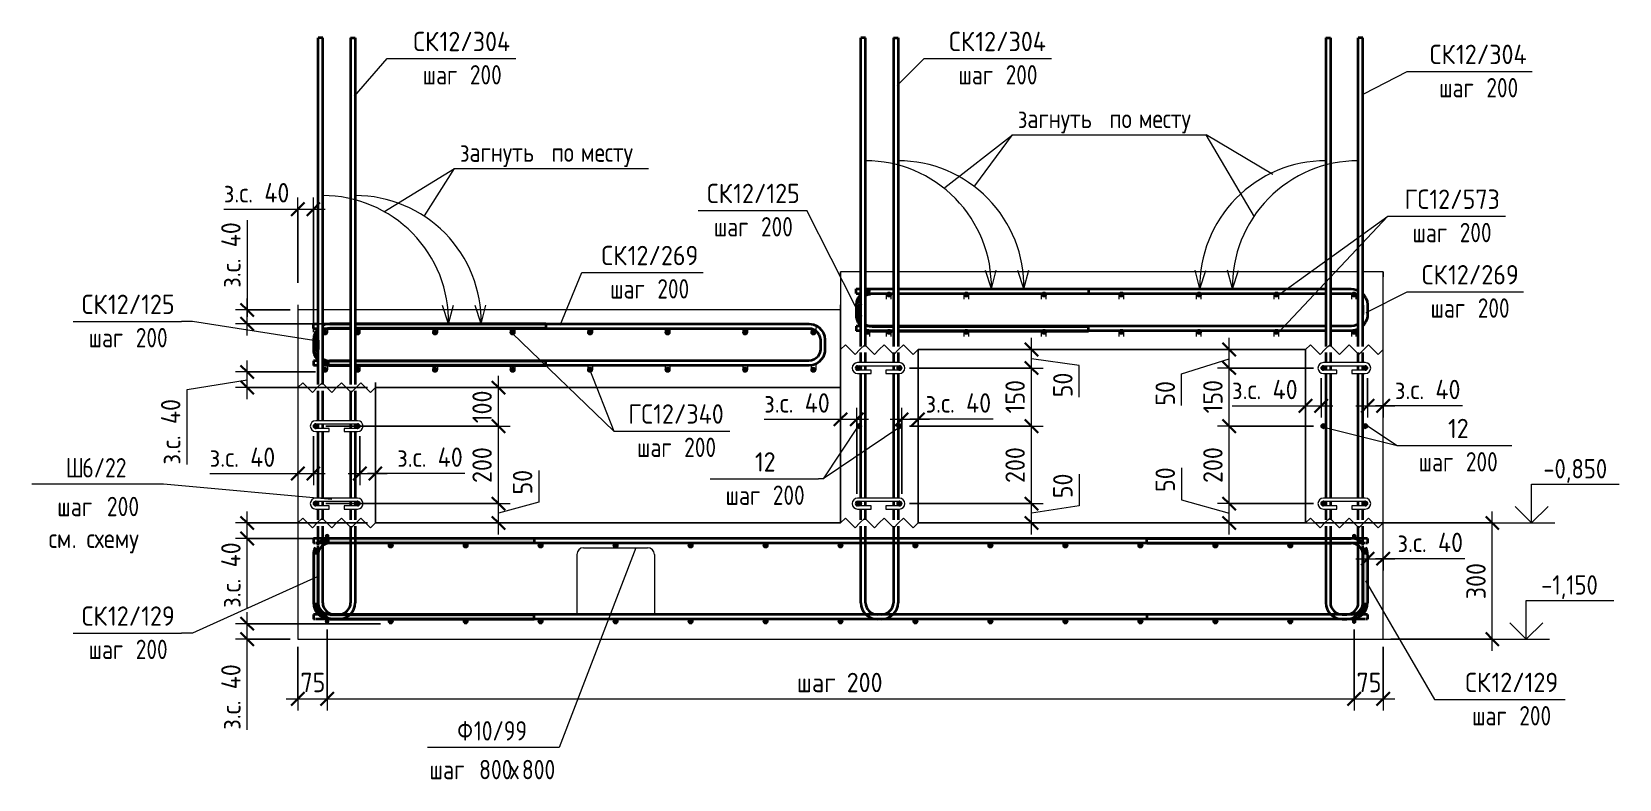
# Model space of a CAD drawing. Header units: millimetres. Extents: x 3129 to 68868, y -1586 to 12682.
# Drawn here: x 64772 to 68868, y -1512 to 418 of the extents above; entities that cross this region are included whole.
import ezdxf

# ---------------------------------------------------------------- set-up
doc = ezdxf.new("R2010")
doc.units = ezdxf.units.MM
for name, color, linetype, lineweight in [('AA_Dim', 7, 'Continuous', 9), ('AA_Dim-20', 7, 'Continuous', 9), ('AA_Linii', 7, 'Continuous', 9), ('AA_Oformlenie', 7, 'Continuous', 9), ('AA_Vinoska', 7, 'Continuous', 9), ('AA_Visotnaya otmetka', 7, 'Continuous', 9), ('AF_Perekritie', 7, 'Continuous', 18), ('AF_Perekritie_Опалубка', 253, 'Continuous', 20), ('AF_Stena_Опалубка', 253, 'Continuous', 18), ('Gen_Text', 7, 'Continuous', 9), ('KR_Armatura', 7, 'Continuous', 20), ('KR_Armatura_Tonkie', 7, 'Continuous', 20)]:
    doc.layers.add(name, color=color, linetype=linetype, lineweight=lineweight)
doc.styles.add('GOST Common', font='GOST_Common.ttf', dxfattribs={"width": 0.85, "height": 50})
doc.styles.add('ISOCPEUR', font='isocpeur.TTF', dxfattribs={"width": 0.85, "height": 50})
doc.styles.add('ISOCPEUR_1', font='isocpeur.TTF', dxfattribs={"width": 0.9, "height": 50})
doc.styles.add('ISOCPEUR_2', font='isocpeur.TTF', dxfattribs={"width": 0.8, "height": 50})
doc.dimstyles.new('05_Округл_5мм__прозр__1', dxfattribs={"dimscale": 304.8, "dimtxt": 50.137748, "dimasz": 0.111549, "dimexe": 0.098425, "dimexo": 0.065617, "dimgap": 0.006562, "dimtad": 1, "dimdec": 0, "dimrnd": 5, "dimdsep": 46, "dimtxsty": 'ISOCPEUR_1', "dimblk1": 'OBLIQUE', "dimblk2": 'OBLIQUE', "dimsah": 1, "dimcen": 0.09, "dimdle": 0.098425, "dimazin": 0, "dimtfac": 1, "dimtdec": 4, "dimtix": 1, "dimtmove": 1, "dimatfit": 3, "dimfxl": 1, "dimtvp": 1, "dimtolj": 1, "dimtzin": 0, "dimlwd": 18, "dimlwe": 18, "dimarcsym": 2})
doc.dimstyles.new('05_Округл_5мм__прозр__2', dxfattribs={"dimscale": 304.8, "dimtxt": 50.137748, "dimasz": 0.111549, "dimexe": 0.098425, "dimexo": 0.065617, "dimgap": 0.006562, "dimtad": 1, "dimdec": 0, "dimrnd": 5, "dimdsep": 46, "dimtxsty": 'ISOCPEUR_1', "dimblk1": 'OBLIQUE', "dimblk2": 'OBLIQUE', "dimsah": 1, "dimcen": 0.09, "dimdle": 0.098425, "dimazin": 0, "dimtfac": 1, "dimtdec": 4, "dimtix": 1, "dimtmove": 0, "dimatfit": 3, "dimfxl": 1, "dimtvp": 1, "dimtolj": 1, "dimtzin": 0, "dimlwd": 18, "dimlwe": 18, "dimarcsym": 2})

msp = doc.modelspace()

# ---------------------------------------------------------------- texts
at = {"layer": 'AA_Vinoska', "char_height": 50, "attachment_point": 1}
for s, insert, width, style in [('СК', (65756.8, 417.9), 82.253, 'ISOCPEUR_1'), ('12/304', (65824.7, 417.9), 226.557, 'ISOCPEUR_1'), ('СК', (67139.2, 417.9), 82.253, 'ISOCPEUR_1'), ('12/304', (67207.1, 417.9), 226.557, 'ISOCPEUR_1'), ('СК', (68379.4, 384.6), 82.253, 'ISOCPEUR_1'), ('12/304', (68447.3, 384.6), 226.557, 'ISOCPEUR_1'), (' 200', (65877.3, 331.9), 133.401, 'ISOCPEUR_2'), (' 200', (67259.7, 331.9), 133.401, 'ISOCPEUR_2'), ('шаг', (65781, 331.9), 116.726, 'ISOCPEUR_2'), ('шаг', (67163.4, 331.9), 116.726, 'ISOCPEUR_2'), (' 200', (68500, 298.6), 133.401, 'ISOCPEUR_2'), ('шаг', (68403.7, 298.6), 116.726, 'ISOCPEUR_2'), ('загнуть', (67316.9, 219.2), 268.485, 'GOST Common'), ('\\fGOST Common|b0|i0|c204|p34|;\\W.85; ', (67538.5, 219.2), 17.717, 'GOST Common'), ('\\fGOST Common|b0|i0|c204|p34|;\\W.85; ', (67613.8, 219.2), 17.717, 'GOST Common'), ('по', (67553.1, 219.2), 73.595, 'GOST Common'), ('месту', (67628.4, 219.2), 192.164, 'GOST Common'), ('загнуть', (65877.5, 132.2), 268.485, 'GOST Common'), ('\\fGOST Common|b0|i0|c204|p34|;\\W.85; ', (66099, 132.2), 17.717, 'GOST Common'), ('\\fGOST Common|b0|i0|c204|p34|;\\W.85; ', (66174.3, 132.2), 17.717, 'GOST Common'), ('по', (66113.6, 132.2), 73.595, 'GOST Common'), ('месту', (66188.9, 132.2), 192.164, 'GOST Common'), ('СК', (66514.5, 25.6), 82.253, 'ISOCPEUR_1'), ('12/125', (66582.3, 25.6), 210.683, 'ISOCPEUR_1'), ('ГС', (68314.3, 10.7), 77.924, 'ISOCPEUR_1'), ('ГС', (68314.3, 10.7), 77.924, 'ISOCPEUR_1'), ('12/573', (68378.6, 10.7), 222.228, 'ISOCPEUR_1'), ('12/573', (68378.6, 10.7), 222.228, 'ISOCPEUR_1'), ('шаг', (66532.2, -60.4), 116.726, 'ISOCPEUR_2'), (' 200', (66628.5, -60.4), 133.401, 'ISOCPEUR_2'), (' 200', (68431.3, -75.3), 133.401, 'ISOCPEUR_2'), (' 200', (68431.3, -75.3), 133.401, 'ISOCPEUR_2'), ('шаг', (68335, -75.3), 116.726, 'ISOCPEUR_2'), ('шаг', (68335, -75.3), 116.726, 'ISOCPEUR_2'), ('СК', (66242.2, -134.6), 82.253, 'ISOCPEUR_1'), ('12/269', (66310.1, -134.6), 222.228, 'ISOCPEUR_1'), ('СК', (68358.9, -184.2), 82.253, 'ISOCPEUR_1'), ('12/269', (68426.8, -184.2), 222.228, 'ISOCPEUR_1'), ('шаг', (66264.7, -220.6), 116.726, 'ISOCPEUR_2'), (' 200', (66361, -220.6), 133.401, 'ISOCPEUR_2'), ('СК', (64901.3, -260.6), 82.253, 'ISOCPEUR_1'), ('12/125', (64969.2, -260.6), 210.683, 'ISOCPEUR_1'), ('шаг', (68381.5, -270.2), 116.726, 'ISOCPEUR_2'), (' 200', (68477.8, -270.2), 133.401, 'ISOCPEUR_2'), ('шаг', (64919, -346.6), 116.726, 'ISOCPEUR_2'), (' 200', (65015.3, -346.6), 133.401, 'ISOCPEUR_2'), ('ГС', (66311.5, -543.7), 77.924, 'ISOCPEUR_1'), ('ГС', (66311.5, -543.7), 77.924, 'ISOCPEUR_1'), ('12/340', (66375.8, -543.7), 226.557, 'ISOCPEUR_1'), ('12/340', (66375.8, -543.7), 226.557, 'ISOCPEUR_1'), ('12', (68426.6, -581.1), 66.38, 'ISOCPEUR_1'), ('12', (68426.6, -581.1), 66.38, 'ISOCPEUR_1'), ('шаг', (66334, -629.7), 116.726, 'ISOCPEUR_2'), ('шаг', (66334, -629.7), 116.726, 'ISOCPEUR_2'), (' 200', (66430.3, -629.7), 133.401, 'ISOCPEUR_2'), (' 200', (66430.3, -629.7), 133.401, 'ISOCPEUR_2'), ('\\fGOST Common|b0|i0|c204|p34|;\\W.85;Ш', (64860, -682.5), 51.789, 'GOST Common'), ('6/22', (64902.8, -682.5), 147.19, 'GOST Common'), ('12', (66638.3, -667.4), 66.38, 'ISOCPEUR_1'), ('12', (66638.3, -667.4), 66.38, 'ISOCPEUR_1'), ('шаг', (68350.8, -667.1), 116.726, 'ISOCPEUR_2'), ('шаг', (68350.8, -667.1), 116.726, 'ISOCPEUR_2'), (' 200', (68447.1, -667.1), 133.401, 'ISOCPEUR_2'), (' 200', (68447.1, -667.1), 133.401, 'ISOCPEUR_2'), ('шаг', (66562.5, -753.3), 116.726, 'ISOCPEUR_2'), ('шаг', (66562.5, -753.3), 116.726, 'ISOCPEUR_2'), (' 200', (66658.9, -753.3), 133.401, 'ISOCPEUR_2'), (' 200', (66658.9, -753.3), 133.401, 'ISOCPEUR_2'), ('шаг', (64838, -782.5), 124.021, 'GOST Common'), (' 200', (64940.3, -782.5), 128.11, 'GOST Common'), ('СК', (64901.3, -1065.3), 82.253, 'ISOCPEUR_1'), ('12/129', (64969.2, -1065.3), 210.683, 'ISOCPEUR_1'), ('шаг', (64919, -1151.3), 116.726, 'ISOCPEUR_2'), (' 200', (65015.3, -1151.3), 133.401, 'ISOCPEUR_2'), ('СК', (68470.9, -1236.6), 82.253, 'ISOCPEUR_1'), ('12/129', (68538.8, -1236.6), 210.683, 'ISOCPEUR_1'), ('шаг', (68488.7, -1322.6), 116.726, 'ISOCPEUR_2'), (' 200', (68585, -1322.6), 133.401, 'ISOCPEUR_2'), ('\\fGOST Common|b0|i0|c204|p34|;\\W.85;Ф', (65870.4, -1361.6), 51.789, 'GOST Common'), ('10/99', (65913.1, -1361.6), 173.084, 'GOST Common'), (' 800', (65900.7, -1461.6), 128.11, 'GOST Common'), ('800', (66036.8, -1461.6), 110.392, 'GOST Common'), ('шаг', (65798.4, -1461.6), 124.021, 'GOST Common'), ('\\fGOST Common|b0|i0|c204|p34|;\\W.85;х', (66006.4, -1461.6), 36.797, 'GOST Common')]:
    msp.add_mtext(s, dxfattribs=dict(at, insert=insert, width=width, style=style))
at = {"layer": 'AA_Visotnaya otmetka', "char_height": 50, "attachment_point": 1, "line_spacing_factor": 1.135194, "style": 'ISOCPEUR'}
for s, insert, width in [('-0,850', (68672.3, -684.9), 191.919), ('-1,150', (68666.9, -984.9), 171.464)]:
    msp.add_mtext(s, dxfattribs=dict(at, insert=insert, width=width))
at = {"layer": 'Gen_Text', "char_height": 50, "attachment_point": 1, "style": 'ISOCPEUR'}
for s, insert, width in [('см', (64815.9, -864.7), 72.232), ('схему', (64913.7, -864.7), 182.624), ('. ', (64875.5, -864.7), 46.338)]:
    msp.add_mtext(s, dxfattribs=dict(at, insert=insert, width=width))

# ---------------------------------------------------------------- blocks, each defined once
blk = doc.blocks.new('Засыпка - Засыпка-3699984-Сечение 22')
at = {"layer": 'AF_Perekritie', "lineweight": 20}
for p, q in [((8079.3, -500.4), (8079.3, -487.6)), ((9279.3, -487.6), (9279.3, -500.4)), ((8079.3, -500.4), (8079.3, -850)), ((9279.3, -500.4), (8079.3, -500.4)), ((9279.3, -850), (9279.3, -500.4)), ((8079.3, -850), (9279.3, -850))]:
    blk.add_line(p, q, dxfattribs=at)
blk = doc.blocks.new('Засыпка 3 - Засыпка 3-3700707-Сечение 22')
at = {"layer": 'AF_Perekritie', "lineweight": 20}
for p, q in [((9479.3, -402.3), (9479.3, -850)), ((10479.3, -402.3), (9479.3, -402.3)), ((9479.3, -402.3), (9479.3, -414.6)), ((10479.3, -850), (10479.3, -402.3)), ((10479.3, -414.6), (10479.3, -402.3)), ((9479.3, -850), (10479.3, -850))]:
    blk.add_line(p, q, dxfattribs=at)
blk = doc.blocks.new('Последовательность узлов - 3мм масшт20 маскировка-904226-Сечение 22')
at = {"layer": 'AA_Oformlenie'}
for p, q in [((7879.3, -500.6), (7891.8, -488.1)), ((7891.8, -488.1), (7916.8, -513.1)), ((7929.3, -500.6), (7941.8, -488.1)), ((7941.8, -488.1), (7966.8, -513.1)), ((7979.3, -500.6), (7991.8, -488.1)), ((7991.8, -488.1), (8016.8, -513.1)), ((8029.3, -500.6), (8041.8, -488.1)), ((8041.8, -488.1), (8066.8, -513.1)), ((7929.3, -500.6), (7916.8, -513.1)), ((7979.3, -500.6), (7966.8, -513.1)), ((8029.3, -500.6), (8016.8, -513.1)), ((8079.3, -500.6), (8066.8, -513.1))]:
    blk.add_line(p, q, dxfattribs=at)
blk = doc.blocks.new('079_Шпилька _ЭлУзла_ - d8 А240-4112584-Сечение 22')
at = {"layer": 'AA_Oformlenie'}
for p, q in [((8033.3, -786), (7925.3, -786)), ((7925.3, -794), (8033.3, -794)), ((7960.3, -806), (7925.3, -806)), ((7925.3, -814), (7960.3, -814)), ((7960.3, -814), (7960.3, -806)), ((8033.3, -806), (7998.3, -806)), ((7998.3, -806), (7998.3, -814)), ((7998.3, -814), (8033.3, -814))]:
    blk.add_line(p, q, dxfattribs=at)
for centre, radius, start, end in [((7925.3, -800), 14, 90, 270), ((7925.3, -800), 6, 90, 270), ((8033.3, -800), 14, 270, 90), ((8033.3, -800), 6, 270, 90)]:
    blk.add_arc(centre, radius, start, end, dxfattribs=at)
blk = doc.blocks.new('DIMBLOCK100-Сечение 22')
at = {"layer": 'AA_Dim-20', "lineweight": 18}
for p, q in [((66080.9, -714.2), (66080.9, -796.6)), ((65531, -800), (66006.5, -800)), ((65976.5, -800), (65531, -800)), ((66080.9, -796.6), (65976.5, -825)), ((65976.5, -880), (65976.5, -800)), ((65679, -850), (66006.5, -850)), ((65976.5, -850), (65679, -850))]:
    blk.add_line(p, q, dxfattribs=at)
at = {"layer": 'AA_Dim-20', "lineweight": 30}
for p, q in [((65976.5, -800), (65959.5, -783)), ((65976.5, -800), (65993.5, -817)), ((65976.5, -850), (65959.5, -833)), ((65976.5, -850), (65993.5, -867))]:
    blk.add_line(p, q, dxfattribs=at)
at = {"layer": 'AA_Dim-20', "color": 0, "lineweight": 18, "insert": (66013.7, -776.6), "char_height": 50, "width": 74.923, "attachment_point": 1, "rotation": 90, "line_spacing_factor": 1.135194, "style": 'ISOCPEUR_1'}
blk.add_mtext('50', dxfattribs=at)
blk = doc.blocks.new('_Oblique')
at = {"color": 0, "linetype": 'ByBlock', "lineweight": -2}
blk.add_line((-0.5, -0.5), (0.5, 0.5), dxfattribs=at)
blk = doc.blocks.new('DIMBLOCK101-Сечение 22')
at = {"layer": 'AA_Dim-20', "lineweight": 18}
for p, q in [((65531, -600), (66006.5, -600)), ((65976.5, -600), (65531, -600)), ((65976.5, -800), (65976.5, -600)), ((65531, -800), (66006.5, -800)), ((65976.5, -800), (65531, -800))]:
    blk.add_line(p, q, dxfattribs=at)
at = {"layer": 'AA_Dim-20', "lineweight": 30}
for p, q in [((65976.5, -600), (65959.5, -583)), ((65976.5, -600), (65993.5, -617)), ((65976.5, -800), (65959.5, -783)), ((65976.5, -800), (65993.5, -817))]:
    blk.add_line(p, q, dxfattribs=at)
at = {"layer": 'AA_Dim-20', "color": 0, "lineweight": 18, "insert": (65909.3, -746.8), "char_height": 50, "width": 112.384, "attachment_point": 1, "rotation": 90, "line_spacing_factor": 1.135194, "style": 'ISOCPEUR_1'}
blk.add_mtext('200', dxfattribs=at)
blk = doc.blocks.new('DIMBLOCK102-Сечение 22')
at = {"layer": 'AA_Dim-20', "lineweight": 30}
for p, q in [((65976.5, -500.6), (65959.5, -483.6)), ((65976.5, -500.6), (65993.5, -517.6)), ((65976.5, -600), (65959.5, -583)), ((65976.5, -600), (65993.5, -617))]:
    blk.add_line(p, q, dxfattribs=at)
at = {"layer": 'AA_Dim-20', "lineweight": 18}
for p, q in [((65976.5, -600), (65976.5, -470.6)), ((65679, -500.6), (66006.5, -500.6)), ((65976.5, -500.6), (65679, -500.6)), ((65531, -600), (66006.5, -600)), ((65976.5, -600), (65531, -600))]:
    blk.add_line(p, q, dxfattribs=at)
at = {"layer": 'AA_Dim-20', "color": 0, "lineweight": 18, "insert": (65909.3, -592.4), "char_height": 50, "width": 101.032, "attachment_point": 1, "rotation": 90, "line_spacing_factor": 1.135194, "style": 'ISOCPEUR_1'}
blk.add_mtext('100', dxfattribs=at)
blk = doc.blocks.new('DIMBLOCK103-Сечение 22')
at = {"layer": 'AA_Dim-20', "lineweight": 18}
for p, q in [((67474.9, -723.7), (67474.9, -806.1)), ((67037, -800), (67381.8, -800)), ((67351.8, -800), (67037, -800)), ((67351.8, -880), (67351.8, -800)), ((67474.9, -806.1), (67351.8, -825)), ((67347.7, -850), (67381.8, -850)), ((67351.8, -850), (67347.7, -850))]:
    blk.add_line(p, q, dxfattribs=at)
at = {"layer": 'AA_Dim-20', "lineweight": 30}
for p, q in [((67351.8, -800), (67334.8, -783)), ((67351.8, -800), (67368.8, -817)), ((67351.8, -850), (67334.8, -833)), ((67351.8, -850), (67368.8, -867))]:
    blk.add_line(p, q, dxfattribs=at)
at = {"layer": 'AA_Dim-20', "color": 0, "lineweight": 18, "insert": (67407.7, -786.1), "char_height": 50, "width": 74.923, "attachment_point": 1, "rotation": 90, "line_spacing_factor": 1.135194, "style": 'ISOCPEUR_1'}
blk.add_mtext('50', dxfattribs=at)
blk = doc.blocks.new('DIMBLOCK104-Сечение 22')
at = {"layer": 'AA_Dim-20', "lineweight": 18}
for p, q in [((67037, -600), (67381.8, -600)), ((67351.8, -600), (67037, -600)), ((67351.8, -800), (67351.8, -600)), ((67037, -800), (67381.8, -800)), ((67351.8, -800), (67037, -800))]:
    blk.add_line(p, q, dxfattribs=at)
at = {"layer": 'AA_Dim-20', "lineweight": 30}
for p, q in [((67351.8, -600), (67334.8, -583)), ((67351.8, -600), (67368.8, -617)), ((67351.8, -800), (67334.8, -783)), ((67351.8, -800), (67368.8, -817))]:
    blk.add_line(p, q, dxfattribs=at)
at = {"layer": 'AA_Dim-20', "color": 0, "lineweight": 18, "insert": (67284.6, -746.8), "char_height": 50, "width": 112.384, "attachment_point": 1, "rotation": 90, "line_spacing_factor": 1.135194, "style": 'ISOCPEUR_1'}
blk.add_mtext('200', dxfattribs=at)
blk = doc.blocks.new('DIMBLOCK105-Сечение 22')
at = {"layer": 'AA_Dim-20', "lineweight": 18}
for p, q in [((67037, -450), (67381.8, -450)), ((67351.8, -450), (67037, -450)), ((67351.8, -600), (67351.8, -450)), ((67037, -600), (67381.8, -600)), ((67351.8, -600), (67037, -600))]:
    blk.add_line(p, q, dxfattribs=at)
at = {"layer": 'AA_Dim-20', "lineweight": 30}
for p, q in [((67351.8, -450), (67334.8, -433)), ((67351.8, -450), (67368.8, -467)), ((67351.8, -600), (67334.8, -583)), ((67351.8, -600), (67368.8, -617))]:
    blk.add_line(p, q, dxfattribs=at)
at = {"layer": 'AA_Dim-20', "color": 0, "lineweight": 18, "insert": (67284.6, -567.1), "char_height": 50, "width": 101.032, "attachment_point": 1, "rotation": 90, "line_spacing_factor": 1.135194, "style": 'ISOCPEUR_1'}
blk.add_mtext('150', dxfattribs=at)
blk = doc.blocks.new('DIMBLOCK106-Сечение 22')
at = {"layer": 'AA_Dim-20', "lineweight": 30}
for p, q in [((67351.8, -402.3), (67334.8, -385.3)), ((67351.8, -402.3), (67368.8, -419.3)), ((67351.8, -450), (67334.8, -433)), ((67351.8, -450), (67368.8, -467))]:
    blk.add_line(p, q, dxfattribs=at)
at = {"layer": 'AA_Dim-20', "lineweight": 18}
for p, q in [((67347.7, -402.3), (67381.8, -402.3)), ((67351.8, -402.3), (67347.7, -402.3)), ((67351.8, -450), (67351.8, -372.3)), ((67037, -450), (67381.8, -450)), ((67351.8, -450), (67037, -450)), ((67474.9, -443.1), (67351.8, -426.2)), ((67474.9, -525.5), (67474.9, -443.1))]:
    blk.add_line(p, q, dxfattribs=at)
at = {"layer": 'AA_Dim-20', "color": 0, "lineweight": 18, "insert": (67407.7, -525.5), "char_height": 50, "width": 74.923, "attachment_point": 1, "rotation": 90, "line_spacing_factor": 1.135194, "style": 'ISOCPEUR_1'}
blk.add_mtext('50', dxfattribs=at)
blk = doc.blocks.new('DIMBLOCK107-Сечение 22')
at = {"layer": 'AA_Dim-20', "lineweight": 18}
for p, q in [((67739.2, -707.6), (67739.2, -790)), ((67739.2, -790), (67862, -825)), ((68079, -800), (67832, -800)), ((67862, -880), (67862, -800)), ((67862, -800), (68079, -800)), ((67857.9, -850), (67892, -850)), ((67862, -850), (67857.9, -850))]:
    blk.add_line(p, q, dxfattribs=at)
at = {"layer": 'AA_Dim-20', "lineweight": 30}
for p, q in [((67862, -800), (67845, -783)), ((67862, -800), (67879, -817)), ((67862, -850), (67845, -833)), ((67862, -850), (67879, -867))]:
    blk.add_line(p, q, dxfattribs=at)
at = {"layer": 'AA_Dim-20', "color": 0, "lineweight": 18, "insert": (67672, -770), "char_height": 50, "width": 74.923, "attachment_point": 1, "rotation": 90, "line_spacing_factor": 1.135194, "style": 'ISOCPEUR_1'}
blk.add_mtext('50', dxfattribs=at)
blk = doc.blocks.new('DIMBLOCK108-Сечение 22')
at = {"layer": 'AA_Dim-20', "lineweight": 18}
for p, q in [((68079, -600), (67832, -600)), ((67862, -800), (67862, -600)), ((67862, -600), (68079, -600)), ((68079, -800), (67832, -800)), ((67862, -800), (68079, -800))]:
    blk.add_line(p, q, dxfattribs=at)
at = {"layer": 'AA_Dim-20', "lineweight": 30}
for p, q in [((67862, -600), (67845, -583)), ((67862, -600), (67879, -617)), ((67862, -800), (67845, -783)), ((67862, -800), (67879, -817))]:
    blk.add_line(p, q, dxfattribs=at)
at = {"layer": 'AA_Dim-20', "color": 0, "lineweight": 18, "insert": (67794.8, -746.8), "char_height": 50, "width": 112.384, "attachment_point": 1, "rotation": 90, "line_spacing_factor": 1.135194, "style": 'ISOCPEUR_1'}
blk.add_mtext('200', dxfattribs=at)
blk = doc.blocks.new('DIMBLOCK109-Сечение 22')
at = {"layer": 'AA_Dim-20', "lineweight": 18}
for p, q in [((68079, -450), (67832, -450)), ((67862, -600), (67862, -450)), ((67862, -450), (68079, -450)), ((68079, -600), (67832, -600)), ((67862, -600), (68079, -600))]:
    blk.add_line(p, q, dxfattribs=at)
at = {"layer": 'AA_Dim-20', "lineweight": 30}
for p, q in [((67862, -450), (67845, -433)), ((67862, -450), (67879, -467)), ((67862, -600), (67845, -583)), ((67862, -600), (67879, -617))]:
    blk.add_line(p, q, dxfattribs=at)
at = {"layer": 'AA_Dim-20', "color": 0, "lineweight": 18, "insert": (67794.8, -567.1), "char_height": 50, "width": 101.032, "attachment_point": 1, "rotation": 90, "line_spacing_factor": 1.135194, "style": 'ISOCPEUR_1'}
blk.add_mtext('150', dxfattribs=at)
blk = doc.blocks.new('DIMBLOCK110-Сечение 22')
at = {"layer": 'AA_Dim-20', "lineweight": 30}
for p, q in [((67862, -402.3), (67845, -385.3)), ((67862, -402.3), (67879, -419.3)), ((67862, -450), (67845, -433)), ((67862, -450), (67879, -467))]:
    blk.add_line(p, q, dxfattribs=at)
at = {"layer": 'AA_Dim-20', "lineweight": 18}
for p, q in [((67857.9, -402.3), (67892, -402.3)), ((67862, -402.3), (67857.9, -402.3)), ((67862, -450), (67862, -372.3)), ((67739.2, -464.8), (67862, -426.2)), ((68079, -450), (67832, -450)), ((67862, -450), (68079, -450)), ((67739.2, -547.2), (67739.2, -464.8))]:
    blk.add_line(p, q, dxfattribs=at)
at = {"layer": 'AA_Dim-20', "color": 0, "lineweight": 18, "insert": (67672, -547.2), "char_height": 50, "width": 74.923, "attachment_point": 1, "rotation": 90, "line_spacing_factor": 1.135194, "style": 'ISOCPEUR_1'}
blk.add_mtext('50', dxfattribs=at)
blk = doc.blocks.new('DIMBLOCK111-Сечение 22')
at = {"layer": 'AA_Dim-20', "lineweight": 18}
for p, q in [((68219, -476), (68219, -577.7)), ((68219, -547.7), (68219, -476)), ((68189, -547.7), (68289, -547.7)), ((68269.6, -547.7), (68239, -547.7)), ((68259, -543.6), (68259, -577.7)), ((68259, -547.7), (68259, -543.6)), ((68463.6, -547.7), (68269.6, -547.7))]:
    blk.add_line(p, q, dxfattribs=at)
at = {"layer": 'AA_Dim-20', "lineweight": 30}
for p, q in [((68219, -547.7), (68236, -530.7)), ((68259, -547.7), (68276, -530.7)), ((68219, -547.7), (68202, -564.7)), ((68259, -547.7), (68242, -564.7))]:
    blk.add_line(p, q, dxfattribs=at)
at = {"layer": 'AA_Dim-20', "color": 0, "lineweight": 18, "insert": (68289.6, -480.5), "char_height": 50, "width": 208.876, "attachment_point": 1, "line_spacing_factor": 1.135194, "style": 'ISOCPEUR_1'}
blk.add_mtext('з.с. 40', dxfattribs=at)
blk = doc.blocks.new('DIMBLOCK112-Сечение 22')
at = {"layer": 'AA_Dim-20', "lineweight": 18}
for p, q in [((68099, -476), (68099, -577.7)), ((68099, -547.7), (68099, -476)), ((67869.4, -547.7), (68063.5, -547.7)), ((68029, -547.7), (68129, -547.7)), ((68059, -543.6), (68059, -577.7)), ((68059, -547.7), (68059, -543.6)), ((68063.5, -547.7), (68079, -547.7))]:
    blk.add_line(p, q, dxfattribs=at)
at = {"layer": 'AA_Dim-20', "lineweight": 30}
for p, q in [((68059, -547.7), (68076, -530.7)), ((68099, -547.7), (68116, -530.7)), ((68059, -547.7), (68042, -564.7)), ((68099, -547.7), (68082, -564.7))]:
    blk.add_line(p, q, dxfattribs=at)
at = {"layer": 'AA_Dim-20', "color": 0, "lineweight": 18, "insert": (67869.4, -480.5), "char_height": 50, "width": 208.876, "attachment_point": 1, "line_spacing_factor": 1.135194, "style": 'ISOCPEUR_1'}
blk.add_mtext('з.с. 40', dxfattribs=at)
blk = doc.blocks.new('DIMBLOCK113-Сечение 22')
at = {"layer": 'AA_Dim-20', "lineweight": 18}
for p, q in [((67017, -774.4), (67017, -552.4)), ((66987, -582.4), (67089, -582.4)), ((67017, -582.4), (67017, -774.4)), ((67058.6, -582.4), (67038, -582.4)), ((67252.6, -582.4), (67058.6, -582.4)), ((67059, -578.3), (67059, -612.4)), ((67059, -582.4), (67059, -578.3))]:
    blk.add_line(p, q, dxfattribs=at)
at = {"layer": 'AA_Dim-20', "lineweight": 30}
for p, q in [((67017, -582.4), (67034, -565.4)), ((67059, -582.4), (67076, -565.4)), ((67017, -582.4), (67000, -599.4)), ((67059, -582.4), (67042, -599.4))]:
    blk.add_line(p, q, dxfattribs=at)
at = {"layer": 'AA_Dim-20', "color": 0, "lineweight": 18, "insert": (67078.6, -515.2), "char_height": 50, "width": 208.876, "attachment_point": 1, "line_spacing_factor": 1.135194, "style": 'ISOCPEUR_1'}
blk.add_mtext('з.с. 40', dxfattribs=at)
blk = doc.blocks.new('DIMBLOCK114-Сечение 22')
at = {"layer": 'AA_Dim-20', "lineweight": 30}
for p, q in [((66859, -582.4), (66876, -565.4)), ((66901, -582.4), (66918, -565.4)), ((66859, -582.4), (66842, -599.4)), ((66901, -582.4), (66884, -599.4))]:
    blk.add_line(p, q, dxfattribs=at)
at = {"layer": 'AA_Dim-20', "lineweight": 18}
for p, q in [((66901, -775.1), (66901, -552.4)), ((66662.3, -582.4), (66856.4, -582.4)), ((66829, -582.4), (66931, -582.4)), ((66856.4, -582.4), (66880, -582.4)), ((66859, -578.3), (66859, -612.4)), ((66859, -582.4), (66859, -578.3)), ((66901, -582.4), (66901, -775.1))]:
    blk.add_line(p, q, dxfattribs=at)
at = {"layer": 'AA_Dim-20', "color": 0, "lineweight": 18, "insert": (66662.3, -515.2), "char_height": 50, "width": 208.876, "attachment_point": 1, "line_spacing_factor": 1.135194, "style": 'ISOCPEUR_1'}
blk.add_mtext('з.с. 40', dxfattribs=at)
blk = doc.blocks.new('DIMBLOCK115-Сечение 22')
at = {"layer": 'AA_Dim-20', "lineweight": 18}
for p, q in [((65534.4, -1125), (65534.4, -1333.9)), ((65534.4, -1303.9), (65534.4, -1125)), ((65459, -1170), (65459, -1333.9)), ((65459, -1303.9), (65459, -1170)), ((65429, -1303.9), (65534.4, -1303.9))]:
    blk.add_line(p, q, dxfattribs=at)
at = {"layer": 'AA_Dim-20', "lineweight": 30}
for p, q in [((65459, -1303.9), (65442, -1320.9)), ((65459, -1303.9), (65476, -1286.9)), ((65534.4, -1303.9), (65517.4, -1320.9)), ((65534.4, -1303.9), (65551.4, -1286.9))]:
    blk.add_line(p, q, dxfattribs=at)
at = {"layer": 'AA_Dim-20', "color": 0, "lineweight": 18, "insert": (65465.5, -1236.8), "char_height": 50, "width": 74.923, "attachment_point": 1, "line_spacing_factor": 1.135194, "style": 'ISOCPEUR_1'}
blk.add_mtext('75', dxfattribs=at)
blk = doc.blocks.new('DIMBLOCK116-Сечение 22')
at = {"layer": 'AA_Dim-20', "lineweight": 18}
for p, q in [((65534.4, -1125), (65534.4, -1333.9)), ((65534.4, -1303.9), (65534.4, -1125)), ((68184.4, -1125), (68184.4, -1333.9)), ((68184.4, -1303.9), (68184.4, -1125)), ((65534.4, -1303.9), (68184.4, -1303.9))]:
    blk.add_line(p, q, dxfattribs=at)
at = {"layer": 'AA_Dim-20', "lineweight": 30}
for p, q in [((65534.4, -1303.9), (65517.4, -1320.9)), ((65534.4, -1303.9), (65551.4, -1286.9)), ((68184.4, -1303.9), (68167.4, -1320.9)), ((68184.4, -1303.9), (68201.4, -1286.9))]:
    blk.add_line(p, q, dxfattribs=at)
at = {"layer": 'AA_Dim-20', "color": 0, "lineweight": 18, "insert": (66746.3, -1236.8), "char_height": 50, "width": 271.311, "attachment_point": 1, "line_spacing_factor": 1.135194, "style": 'ISOCPEUR_1'}
blk.add_mtext('шаг 200', dxfattribs=at)
blk = doc.blocks.new('DIMBLOCK117-Сечение 22')
at = {"layer": 'AA_Dim-20', "lineweight": 18}
for p, q in [((68184.4, -1125), (68184.4, -1333.9)), ((68184.4, -1303.9), (68184.4, -1125)), ((68259, -1170), (68259, -1333.9)), ((68259, -1303.9), (68259, -1170)), ((68184.4, -1303.9), (68289, -1303.9))]:
    blk.add_line(p, q, dxfattribs=at)
at = {"layer": 'AA_Dim-20', "lineweight": 30}
for p, q in [((68184.4, -1303.9), (68167.4, -1320.9)), ((68184.4, -1303.9), (68201.4, -1286.9)), ((68259, -1303.9), (68242, -1320.9)), ((68259, -1303.9), (68276, -1286.9))]:
    blk.add_line(p, q, dxfattribs=at)
at = {"layer": 'AA_Dim-20', "color": 0, "lineweight": 18, "insert": (68190.5, -1236.8), "char_height": 50, "width": 74.923, "attachment_point": 1, "line_spacing_factor": 1.135194, "style": 'ISOCPEUR_1'}
blk.add_mtext('75', dxfattribs=at)
blk = doc.blocks.new('DIMBLOCK118-Сечение 22')
at = {"layer": 'AA_Dim-20', "lineweight": 18}
for p, q in [((65499, -626), (65499, -752.4)), ((65499, -722.4), (65499, -626)), ((65231.5, -722.4), (65425.5, -722.4)), ((65425.5, -722.4), (65479, -722.4)), ((65429, -722.4), (65529, -722.4)), ((65459, -718.3), (65459, -752.4)), ((65459, -722.4), (65459, -718.3))]:
    blk.add_line(p, q, dxfattribs=at)
at = {"layer": 'AA_Dim-20', "lineweight": 30}
for p, q in [((65459, -722.4), (65442, -739.4)), ((65459, -722.4), (65476, -705.4)), ((65499, -722.4), (65482, -739.4)), ((65499, -722.4), (65516, -705.4))]:
    blk.add_line(p, q, dxfattribs=at)
at = {"layer": 'AA_Dim-20', "color": 0, "lineweight": 18, "insert": (65231.5, -655.2), "char_height": 50, "width": 208.876, "attachment_point": 1, "line_spacing_factor": 1.135194, "style": 'ISOCPEUR_1'}
blk.add_mtext('з.с. 40', dxfattribs=at)
blk = doc.blocks.new('DIMBLOCK119-Сечение 22')
at = {"layer": 'AA_Dim-20', "lineweight": 18}
for p, q in [((65619, -626), (65619, -752.4)), ((65619, -722.4), (65619, -626)), ((65589, -722.4), (65689, -722.4)), ((65695.4, -722.4), (65639, -722.4)), ((65659, -718.3), (65659, -752.4)), ((65659, -722.4), (65659, -718.3)), ((65889.4, -722.4), (65695.4, -722.4))]:
    blk.add_line(p, q, dxfattribs=at)
at = {"layer": 'AA_Dim-20', "lineweight": 30}
for p, q in [((65619, -722.4), (65602, -739.4)), ((65619, -722.4), (65636, -705.4)), ((65659, -722.4), (65642, -739.4)), ((65659, -722.4), (65676, -705.4))]:
    blk.add_line(p, q, dxfattribs=at)
at = {"layer": 'AA_Dim-20', "color": 0, "lineweight": 18, "insert": (65715.4, -655.2), "char_height": 50, "width": 208.876, "attachment_point": 1, "line_spacing_factor": 1.135194, "style": 'ISOCPEUR_1'}
blk.add_mtext('з.с. 40', dxfattribs=at)
blk = doc.blocks.new('010_Текст с выноской - Текст 2 строки-4025778-Сечение 22')
at = {"layer": 'AA_Vinoska'}
blk.add_line((9723.2, 151.6), (10223.2, 151.6), dxfattribs=at)
blk = doc.blocks.new('042_М_Арматуры - Диам длина поз _ Шаг-2260295-Сечение 22')
at = {"layer": 'AA_Vinoska'}
blk.add_line((7299.3, -1134.3), (7579.3, -1134.3), dxfattribs=at)
blk = doc.blocks.new('DIMBLOCK120-Сечение 22')
at = {"layer": 'AA_Dim-20', "lineweight": 18}
for p, q in [((65328.2, -68.7), (65328.2, -262.7)), ((65328.2, -262.7), (65328.2, -318)), ((65328.2, -365.9), (65328.2, -270.2)), ((65439, -300.2), (65298.2, -300.2)), ((65328.2, -300.2), (65439, -300.2)), ((65521, -335.9), (65298.2, -335.9)), ((65328.2, -335.9), (65521, -335.9))]:
    blk.add_line(p, q, dxfattribs=at)
at = {"layer": 'AA_Dim-20', "lineweight": 30}
for p, q in [((65328.2, -300.2), (65311.2, -283.2)), ((65328.2, -335.9), (65311.2, -318.9)), ((65328.2, -300.2), (65345.2, -317.2)), ((65328.2, -335.9), (65345.2, -352.9))]:
    blk.add_line(p, q, dxfattribs=at)
at = {"layer": 'AA_Dim-20', "color": 0, "lineweight": 18, "insert": (65261.1, -242.7), "char_height": 50, "width": 208.876, "attachment_point": 1, "rotation": 90, "line_spacing_factor": 1.135194, "style": 'ISOCPEUR_1'}
blk.add_mtext('з.с. 40', dxfattribs=at)
blk = doc.blocks.new('DIMBLOCK121-Сечение 22')
at = {"layer": 'AA_Dim-20', "lineweight": 30}
for p, q in [((65328.2, -460.3), (65311.2, -443.3)), ((65328.2, -500.4), (65311.2, -483.4)), ((65328.2, -460.3), (65345.2, -477.3)), ((65328.2, -500.4), (65345.2, -517.4))]:
    blk.add_line(p, q, dxfattribs=at)
at = {"layer": 'AA_Dim-20', "lineweight": 18}
for p, q in [((65328.2, -530.4), (65328.2, -430.3)), ((65172.9, -505.1), (65328.2, -480.4)), ((65504.3, -460.3), (65298.2, -460.3)), ((65328.2, -460.3), (65504.3, -460.3)), ((65172.9, -699.1), (65172.9, -505.1)), ((65639, -500.4), (65298.2, -500.4)), ((65328.2, -500.4), (65639, -500.4))]:
    blk.add_line(p, q, dxfattribs=at)
at = {"layer": 'AA_Dim-20', "color": 0, "lineweight": 18, "insert": (65105.8, -699.1), "char_height": 50, "width": 208.876, "attachment_point": 1, "rotation": 90, "line_spacing_factor": 1.135194, "style": 'ISOCPEUR_1'}
blk.add_mtext('з.с. 40', dxfattribs=at)
blk = doc.blocks.new('DIMBLOCK122-Сечение 22')
at = {"layer": 'AA_Dim-20', "lineweight": 30}
for p, q in [((65328.2, -1110), (65311.2, -1093)), ((65328.2, -1150), (65311.2, -1133)), ((65328.2, -1110), (65345.2, -1127)), ((65328.2, -1150), (65345.2, -1167))]:
    blk.add_line(p, q, dxfattribs=at)
at = {"layer": 'AA_Dim-20', "lineweight": 18}
for p, q in [((65328.2, -1180), (65328.2, -1080)), ((65672.4, -1110), (65298.2, -1110)), ((65328.2, -1110), (65672.4, -1110)), ((65328.2, -1189.6), (65328.2, -1130)), ((65439, -1150), (65298.2, -1150)), ((65328.2, -1150), (65439, -1150)), ((65328.2, -1383.7), (65328.2, -1189.6))]:
    blk.add_line(p, q, dxfattribs=at)
at = {"layer": 'AA_Dim-20', "color": 0, "lineweight": 18, "insert": (65261.1, -1383.7), "char_height": 50, "width": 208.876, "attachment_point": 1, "rotation": 90, "line_spacing_factor": 1.135194, "style": 'ISOCPEUR_1'}
blk.add_mtext('з.с. 40', dxfattribs=at)
blk = doc.blocks.new('DIMBLOCK123-Сечение 22')
at = {"layer": 'AA_Dim-20', "lineweight": 18}
for p, q in [((65639, -850), (65298.2, -850)), ((65328.2, -920), (65328.2, -820)), ((65328.2, -850), (65639, -850)), ((65521, -890), (65298.2, -890)), ((65328.2, -875), (65328.2, -870)), ((65328.2, -1069.1), (65328.2, -875)), ((65328.2, -890), (65521, -890))]:
    blk.add_line(p, q, dxfattribs=at)
at = {"layer": 'AA_Dim-20', "lineweight": 30}
for p, q in [((65328.2, -850), (65311.2, -833)), ((65328.2, -850), (65345.2, -867)), ((65328.2, -890), (65311.2, -873)), ((65328.2, -890), (65345.2, -907))]:
    blk.add_line(p, q, dxfattribs=at)
at = {"layer": 'AA_Dim-20', "color": 0, "lineweight": 18, "insert": (65261.1, -1069.1), "char_height": 50, "width": 208.876, "attachment_point": 1, "rotation": 90, "line_spacing_factor": 1.135194, "style": 'ISOCPEUR_1'}
blk.add_mtext('з.с. 40', dxfattribs=at)
blk = doc.blocks.new('DIMBLOCK124-Сечение 22')
at = {"layer": 'AA_Dim-20', "lineweight": 18}
for p, q in [((68079, -850), (68570.8, -850)), ((68540.8, -850), (68079, -850)), ((68540.8, -1180), (68540.8, -820)), ((68279, -1150), (68570.8, -1150)), ((68540.8, -1150), (68279, -1150))]:
    blk.add_line(p, q, dxfattribs=at)
at = {"layer": 'AA_Dim-20', "lineweight": 30}
for p, q in [((68540.8, -850), (68523.8, -833)), ((68540.8, -850), (68557.8, -867)), ((68540.8, -1150), (68523.8, -1133)), ((68540.8, -1150), (68557.8, -1167))]:
    blk.add_line(p, q, dxfattribs=at)
at = {"layer": 'AA_Dim-20', "color": 0, "lineweight": 18, "insert": (68473.7, -1046.8), "char_height": 50, "width": 112.384, "attachment_point": 1, "rotation": 90, "line_spacing_factor": 1.135194, "style": 'ISOCPEUR_1'}
blk.add_mtext('300', dxfattribs=at)
blk = doc.blocks.new('Высотные отметки - Стрелка вверх-400292-Сечение 22')
at = {"layer": 'AA_Vinoska'}
for p, q in [((11048.7, -1050), (11274.7, -1050)), ((11048.7, -1150), (11048.7, -1050)), ((11048.7, -1150), (11006.3, -1107.6)), ((11048.7, -1150), (11091.1, -1107.6)), ((10988.7, -1150), (11108.7, -1150))]:
    blk.add_line(p, q, dxfattribs=at)
blk = doc.blocks.new('010_Текст с выноской - Текст 2 строки-4087354-Сечение 22')
at = {"layer": 'AA_Vinoska'}
blk.add_line((8553.7, -1429.3), (8213.7, -1429.3), dxfattribs=at)
blk = doc.blocks.new('DIMBLOCK125-Сечение 22')
at = {"layer": 'AA_Dim-20', "lineweight": 18}
for p, q in [((65267.9, -39.8), (65461.9, -39.8)), ((65429, -39.8), (65529, -39.8)), ((65459, -230), (65459, -9.8)), ((65459, -39.8), (65459, -230)), ((65461.9, -39.8), (65479, -39.8)), ((65499, -357.9), (65499, -9.8)), ((65499, -39.8), (65499, -357.9))]:
    blk.add_line(p, q, dxfattribs=at)
at = {"layer": 'AA_Dim-20', "lineweight": 30}
for p, q in [((65459, -39.8), (65442, -56.8)), ((65459, -39.8), (65476, -22.8)), ((65499, -39.8), (65482, -56.8)), ((65499, -39.8), (65516, -22.8))]:
    blk.add_line(p, q, dxfattribs=at)
at = {"layer": 'AA_Dim-20', "color": 0, "lineweight": 18, "insert": (65267.9, 27.4), "char_height": 50, "width": 208.876, "attachment_point": 1, "line_spacing_factor": 1.135194, "style": 'ISOCPEUR_1'}
blk.add_mtext('з.с. 40', dxfattribs=at)
blk = doc.blocks.new('DIMBLOCK126-Сечение 22')
at = {"layer": 'AA_Dim-20', "lineweight": 30}
for p, q in [((68219, -942.3), (68236, -925.3)), ((68259, -942.3), (68276, -925.3)), ((68219, -942.3), (68202, -959.3)), ((68259, -942.3), (68242, -959.3))]:
    blk.add_line(p, q, dxfattribs=at)
at = {"layer": 'AA_Dim-20', "lineweight": 18}
for p, q in [((68219, -938.3), (68219, -972.3)), ((68219, -942.3), (68219, -938.3)), ((68259, -938.3), (68259, -972.3)), ((68259, -942.3), (68259, -938.3)), ((68189, -942.3), (68289, -942.3)), ((68276.2, -942.3), (68239, -942.3)), ((68470.3, -942.3), (68276.2, -942.3))]:
    blk.add_line(p, q, dxfattribs=at)
at = {"layer": 'AA_Dim-20', "color": 0, "lineweight": 18, "insert": (68296.2, -875.2), "char_height": 50, "width": 208.876, "attachment_point": 1, "line_spacing_factor": 1.135194, "style": 'ISOCPEUR_1'}
blk.add_mtext('з.с. 40', dxfattribs=at)

# ---------------------------------------------------------------- dimensions: what is measured, and where the dimension line sits
at = {"layer": 'AA_Dim', "lineweight": 18}
dim = msp.add_linear_dim(base=(65499, -39.8), p1=(65459, -250), p2=(65499, -377.9), angle=0, dimstyle='05_Округл_5мм__прозр__1', override={"dimpost": 'з.с. <>', "dimfxl": 133.974376}, dxfattribs=at)
dim.commit()
dim.dimension.update_dxf_attribs({"geometry": 'DIMBLOCK125-Сечение 22', "text_midpoint": (65372.3, -6), "dimtype": 160})
dim = msp.add_linear_dim(base=(65328.2, -300.2), p1=(65541, -335.9), p2=(65459, -300.2), angle=90, text='з.с. 40', dimstyle='05_Округл_5мм__прозр__1', override={"dimpost": '<>', "dimfxl": 89.457613}, dxfattribs=at)
dim.commit()
dim.dimension.update_dxf_attribs({"geometry": 'DIMBLOCK120-Сечение 22', "text_midpoint": (65294.4, -138.3), "dimtype": 160, "text_rotation": 90})
for base, p1, p2, override, picture, middle in [((67351.8, -402.3), (67017, -450), (67327.7, -402.3), {"dimpost": '<>', "dimfxl": 314.34209}, 'DIMBLOCK106-Сечение 22', (67441.1, -488.1)), ((67862, -402.3), (68099, -450), (67837.9, -402.3), {"dimpost": '<>', "dimfxl": 265.392874}, 'DIMBLOCK110-Сечение 22', (67705.4, -509.7)), ((65328.2, -460.3), (65659, -500.4), (65524.3, -460.3), {"dimpost": 'з.с. <>', "dimfxl": 140.58937}, 'DIMBLOCK121-Сечение 22', (65139.1, -594.7)), ((67862, -800), (67837.9, -850), (68099, -800), {"dimpost": '<>', "dimfxl": 265.817637}, 'DIMBLOCK107-Сечение 22', (67705.4, -732.5)), ((65976.5, -800), (65659, -850), (65511, -800), {"dimpost": '<>', "dimfxl": 156.217797}, 'DIMBLOCK100-Сечение 22', (66047.1, -739.2)), ((67351.8, -800), (67327.7, -850), (67017, -800), {"dimpost": '<>', "dimfxl": 314.700792}, 'DIMBLOCK103-Сечение 22', (67441.1, -748.7)), ((65328.2, -850), (65541, -890), (65659, -850), {"dimpost": 'з.с. <>', "dimfxl": 124.595345}, 'DIMBLOCK123-Сечение 22', (65294.4, -964.6)), ((65328.2, -1110), (65459, -1150), (65692.4, -1110), {"dimpost": 'з.с. <>', "dimfxl": 236.830948}, 'DIMBLOCK122-Сечение 22', (65294.4, -1279.2))]:
    dim = msp.add_linear_dim(base=base, p1=p1, p2=p2, angle=90, dimstyle='05_Округл_5мм__прозр__1', override=override, dxfattribs=at)
    dim.commit()
    dim.dimension.update_dxf_attribs({"geometry": picture, "text_midpoint": middle, "dimtype": 160, "text_rotation": 90})
for base, p1, p2, override, picture, middle in [((67351.8, -450), (67017, -600), (67017, -450), {"dimpost": '<>', "dimfxl": 150}, 'DIMBLOCK105-Сечение 22', (67324.8, -525)), ((67862, -450), (68099, -600), (68099, -450), {"dimpost": '<>', "dimfxl": 150}, 'DIMBLOCK109-Сечение 22', (67835, -525)), ((65976.5, -500.6), (65511, -600), (65659, -500.6), {"dimpost": '<>', "dimfxl": 178.265175}, 'DIMBLOCK102-Сечение 22', (65949.5, -550.3)), ((65976.5, -600), (65511, -800), (65511, -600), {"dimpost": '<>', "dimfxl": 200}, 'DIMBLOCK101-Сечение 22', (65949.5, -700)), ((67351.8, -600), (67017, -800), (67017, -600), {"dimpost": '<>', "dimfxl": 200}, 'DIMBLOCK104-Сечение 22', (67324.8, -700)), ((67862, -600), (68099, -800), (68099, -600), {"dimpost": '<>', "dimfxl": 200}, 'DIMBLOCK108-Сечение 22', (67835, -700)), ((68540.8, -850), (68259, -1150), (68059, -850), {"dimpost": '<>', "dimfxl": 360.555128}, 'DIMBLOCK124-Сечение 22', (68513.8, -1000))]:
    dim = msp.add_linear_dim(base=base, p1=p1, p2=p2, angle=90, dimstyle='05_Округл_5мм__прозр__2', override=override, dxfattribs=at)
    dim.commit()
    dim.dimension.update_dxf_attribs({"geometry": picture, "text_midpoint": middle})
for base, p1, p2, override, picture, middle in [((68099, -547.7), (68059, -523.6), (68099, -456), {"dimpost": 'з.с. <>', "dimfxl": 78.578872}, 'DIMBLOCK112-Сечение 22', (67973.9, -513.9)), ((68259, -547.7), (68219, -456), (68259, -523.6), {"dimpost": 'з.с. <>', "dimfxl": 78.578872}, 'DIMBLOCK111-Сечение 22', (68394, -513.9)), ((66901, -582.4), (66859, -558.3), (66901, -795.1), {"dimpost": 'з.с. <>', "dimfxl": 240.515514}, 'DIMBLOCK114-Сечение 22', (66766.7, -548.6)), ((67059, -582.4), (67017, -754.4), (67059, -558.3), {"dimpost": 'з.с. <>', "dimfxl": 200.520163}, 'DIMBLOCK113-Сечение 22', (67183, -548.6)), ((65499, -722.4), (65459, -698.3), (65499, -606), {"dimpost": 'з.с. <>', "dimfxl": 100.619318}, 'DIMBLOCK118-Сечение 22', (65335.9, -688.6)), ((65659, -722.4), (65619, -606), (65659, -698.3), {"dimpost": 'з.с. <>', "dimfxl": 100.619318}, 'DIMBLOCK119-Сечение 22', (65819.8, -688.6)), ((68259, -942.3), (68219, -918.3), (68259, -918.3), {"dimpost": 'з.с. <>', "dimfxl": 40}, 'DIMBLOCK126-Сечение 22', (68400.7, -908.5))]:
    dim = msp.add_linear_dim(base=base, p1=p1, p2=p2, dimstyle='05_Округл_5мм__прозр__1', override=override, dxfattribs=at)
    dim.commit()
    dim.dimension.update_dxf_attribs({"geometry": picture, "text_midpoint": middle, "dimtype": 160})
for base, p1, p2, override, picture, middle in [((65534.4, -1303.9), (65459, -1150), (65534.4, -1105), {"dimpost": '<>', "dimfxl": 87.78683}, 'DIMBLOCK115-Сечение 22', (65496.7, -1276.9)), ((68259, -1303.9), (68184.4, -1105), (68259, -1150), {"dimpost": '<>', "dimfxl": 87.142155}, 'DIMBLOCK117-Сечение 22', (68221.7, -1276.9))]:
    dim = msp.add_linear_dim(base=base, p1=p1, p2=p2, dimstyle='05_Округл_5мм__прозр__2', override=override, dxfattribs=at)
    dim.commit()
    dim.dimension.update_dxf_attribs({"geometry": picture, "text_midpoint": middle})
dim = msp.add_linear_dim(base=(68184.4, -1303.9), p1=(65534.4, -1105), p2=(68184.4, -1105), text='шаг 200', dimstyle='05_Округл_5мм__прозр__2', override={"dimpost": '<>', "dimfxl": 2650}, dxfattribs=at)
dim.commit()
dim.dimension.update_dxf_attribs({"geometry": 'DIMBLOCK116-Сечение 22', "text_midpoint": (66859.4, -1276.9)})

# ---------------------------------------------------------------- hatches: boundary and pattern name
at = {"layer": 'AA_Oformlenie'}
for points in [[(65534.4, -890), (65535.9, -889.8), (65537.4, -889.2), (65538.6, -888.2), (65539.6, -887), (65540.2, -885.6), (65540.4, -884), (65540.2, -882.4), (65539.6, -881), (65538.6, -879.8), (65537.4, -878.8), (65535.9, -878.2), (65534.4, -878), (65532.8, -878.2), (65531.4, -878.8), (65530.1, -879.8), (65529.2, -881), (65528.6, -882.4), (65528.4, -884), (65528.6, -885.6), (65529.2, -887), (65530.1, -888.2), (65531.4, -889.2), (65533.4, -889.9)], [(68184.4, -890), (68185.9, -889.8), (68187.9, -888.8), (68188.6, -888.2), (68189.6, -887), (68190.2, -885.6), (68190.4, -884), (68190.2, -882.4), (68189.6, -881), (68188.6, -879.8), (68187.4, -878.8), (68185.9, -878.2), (68184.4, -878), (68182.8, -878.2), (68181.4, -878.8), (68180.1, -879.8), (68179.2, -881), (68178.6, -882.4), (68178.4, -884), (68178.6, -885.6), (68179.2, -887), (68180.1, -888.2), (68181.4, -889.2), (68182.8, -889.8)], [(65534.4, -1110), (65535.9, -1109.8), (65537.4, -1109.2), (65538.6, -1108.2), (65539.6, -1107), (65540.2, -1105.6), (65540.4, -1104), (65540.2, -1102.4), (65539.6, -1101), (65538.6, -1099.8), (65537.4, -1098.8), (65535.9, -1098.2), (65534.4, -1098), (65532.8, -1098.2), (65531.4, -1098.8), (65530.1, -1099.8), (65529.2, -1101), (65528.5, -1103.1), (65528.4, -1104), (65528.6, -1105.6), (65529.2, -1107.1), (65530.2, -1108.3), (65531.4, -1109.2), (65533.4, -1109.9)], [(68184.4, -1110), (68185.9, -1109.8), (68187.9, -1108.8), (68188.6, -1108.2), (68189.6, -1107), (68190.2, -1105.6), (68190.4, -1104), (68190.2, -1102.4), (68189.6, -1101), (68188.6, -1099.8), (68187.4, -1098.8), (68185.9, -1098.2), (68184.4, -1098), (68182.8, -1098.2), (68181.4, -1098.8), (68180.1, -1099.8), (68179.2, -1101), (68178.6, -1102.4), (68178.4, -1104), (68178.6, -1105.6), (68179.2, -1107), (68180.1, -1108.2), (68181.4, -1109.2), (68182.8, -1109.8)]]:
    msp.add_hatch(color=250, dxfattribs=at).paths.add_polyline_path(points)
at = {"layer": 'KR_Armatura'}
h = msp.add_hatch(color=256, dxfattribs=at)
edge = h.paths.add_edge_path()
edge.add_arc((66929.1, -250.1), 6, 0, 360)
for points in [[(66926.1, -255.3), (66932.1, -255.3), (66935.1, -250.1), (66932.1, -244.9), (66926.1, -244.9), (66923.1, -250.1)], [(66980.9, -265.3), (66986.9, -265.3), (66989.9, -260.1), (66986.9, -254.9), (66980.9, -254.9), (66977.9, -260.1)], [(67180.9, -265.3), (67186.9, -265.3), (67189.9, -260.1), (67186.9, -254.9), (67180.9, -254.9), (67177.9, -260.1)], [(67380.9, -265.3), (67386.9, -265.3), (67389.9, -260.1), (67386.9, -254.9), (67380.9, -254.9), (67377.9, -260.1)], [(67580.9, -265.3), (67586.9, -265.3), (67589.9, -260.1), (67586.9, -254.9), (67580.9, -254.9), (67577.9, -260.1)], [(67780.9, -265.3), (67786.9, -265.3), (67789.9, -260.1), (67786.9, -254.9), (67780.9, -254.9), (67777.9, -260.1)], [(67980.9, -265.3), (67986.9, -265.3), (67989.9, -260.1), (67986.9, -254.9), (67980.9, -254.9), (67977.9, -260.1)], [(68180.9, -265.3), (68186.9, -265.3), (68189.9, -260.1), (68186.9, -254.9), (68180.9, -254.9), (68177.9, -260.1)], [(65526, -363.4), (65532, -363.4), (65535, -358.2), (65532, -353), (65526, -353), (65523, -358.2)], [(65610, -363.4), (65616, -363.4), (65619, -358.2), (65616, -353), (65610, -353), (65607, -358.2)], [(65810, -363.4), (65816, -363.4), (65819, -358.2), (65816, -353), (65810, -353), (65807, -358.2)], [(66010, -363.4), (66016, -363.4), (66019, -358.2), (66016, -353), (66010, -353), (66007, -358.2)], [(66210, -363.4), (66216, -363.4), (66219, -358.2), (66216, -353), (66210, -353), (66207, -358.2)], [(66410, -363.4), (66416, -363.4), (66419, -358.2), (66416, -353), (66410, -353), (66407, -358.2)], [(66610, -363.4), (66616, -363.4), (66619, -358.2), (66616, -353), (66610, -353), (66607, -358.2)], [(66786, -363.4), (66792, -363.4), (66795, -358.2), (66792, -353), (66786, -353), (66783, -358.2)], [(66926.1, -361.4), (66932.1, -361.4), (66935.1, -356.3), (66932.1, -351.1), (66926.1, -351.1), (66923.1, -356.3)], [(66980.9, -361.4), (66986.9, -361.4), (66989.9, -356.3), (66986.9, -351.1), (66980.9, -351.1), (66977.9, -356.3)], [(67180.9, -361.4), (67186.9, -361.4), (67189.9, -356.3), (67186.9, -351.1), (67180.9, -351.1), (67177.9, -356.3)], [(67380.9, -361.4), (67386.9, -361.4), (67389.9, -356.3), (67386.9, -351.1), (67380.9, -351.1), (67377.9, -356.3)], [(67580.9, -361.4), (67586.9, -361.4), (67589.9, -356.3), (67586.9, -351.1), (67580.9, -351.1), (67577.9, -356.3)], [(67780.9, -361.4), (67786.9, -361.4), (67789.9, -356.3), (67786.9, -351.1), (67780.9, -351.1), (67777.9, -356.3)], [(67980.9, -361.4), (67986.9, -361.4), (67989.9, -356.3), (67986.9, -351.1), (67980.9, -351.1), (67977.9, -356.3)], [(68180.9, -361.4), (68186.9, -361.4), (68189.9, -356.3), (68186.9, -351.1), (68180.9, -351.1), (68177.9, -356.3)], [(65532, -459.6), (65535, -454.4), (65532, -449.2), (65526, -449.2), (65523, -454.4), (65526, -459.6)], [(65610, -459.6), (65616, -459.6), (65619, -454.4), (65616, -449.2), (65610, -449.2), (65607, -454.4)], [(65810, -459.6), (65816, -459.6), (65819, -454.4), (65816, -449.2), (65810, -449.2), (65807, -454.4)], [(66010, -459.6), (66016, -459.6), (66019, -454.4), (66016, -449.2), (66010, -449.2), (66007, -454.4)], [(66210, -459.6), (66216, -459.6), (66219, -454.4), (66216, -449.2), (66210, -449.2), (66207, -454.4)], [(66410, -459.6), (66416, -459.6), (66419, -454.4), (66416, -449.2), (66410, -449.2), (66407, -454.4)], [(66610, -459.6), (66616, -459.6), (66619, -454.4), (66616, -449.2), (66610, -449.2), (66607, -454.4)], [(66792, -459.6), (66795, -454.4), (66792, -449.2), (66786, -449.2), (66783, -454.4), (66786, -459.6)], [(66907, -456), (66912.2, -453), (66912.2, -447), (66907, -444), (66901.8, -447), (66901.8, -453), (66906.7, -455.8)], [(67011, -456), (67016.2, -453), (67016.2, -447), (67011, -444), (67005.8, -447), (67005.8, -453), (67010.7, -455.8)], [(68105, -456), (68110.2, -453), (68110.2, -447), (68105, -444), (68099.8, -447), (68099.8, -453), (68104.7, -455.8)], [(68213, -456), (68218.2, -453), (68218.2, -447), (68213, -444), (68207.8, -447), (68207.8, -453), (68212.7, -455.8)], [(65505, -606), (65510.2, -603), (65510.2, -597), (65505, -594), (65499.8, -597), (65499.8, -603), (65504.7, -605.8)], [(65613, -606), (65618.2, -603), (65618.2, -597), (65613, -594), (65607.8, -597), (65607.8, -603), (65612.7, -605.8)], [(66907, -606), (66912.2, -603), (66912.2, -597), (66907, -594), (66901.8, -597), (66901.8, -603)], [(67011, -606), (67016.2, -603), (67016.2, -597), (67011, -594), (67005.8, -597), (67005.8, -603)], [(68105, -606), (68110.2, -603), (68110.2, -597), (68105, -594), (68099.8, -597), (68099.8, -603)], [(68213, -606), (68218.2, -603), (68218.2, -597), (68213, -594), (68207.8, -597), (68207.8, -603)], [(65505, -806), (65510.2, -803), (65510.2, -797), (65505, -794), (65499.8, -797), (65499.8, -803), (65504.7, -805.8)], [(65613, -806), (65618.2, -803), (65618.2, -797), (65613, -794), (65607.8, -797), (65607.8, -803), (65612.7, -805.8)], [(66907, -806), (66912.2, -803), (66912.2, -797), (66907, -794), (66901.8, -797), (66901.8, -803), (66906.7, -805.8)], [(67011, -806), (67016.2, -803), (67016.2, -797), (67011, -794), (67005.8, -797), (67005.8, -803), (67010.7, -805.8)], [(68105, -806), (68110.2, -803), (68110.2, -797), (68105, -794), (68099.8, -797), (68099.8, -803), (68104.7, -805.8)], [(68213, -806), (68218.2, -803), (68218.2, -797), (68213, -794), (68207.8, -797), (68207.8, -803), (68212.7, -805.8)], [(65695.4, -913.2), (65701.4, -913.2), (65704.4, -908), (65701.4, -902.8), (65695.4, -902.8), (65692.4, -908)], [(65888.9, -913.2), (65894.9, -913.2), (65897.9, -908), (65894.9, -902.8), (65888.9, -902.8), (65885.9, -908)], [(66082.3, -913.2), (66088.3, -913.2), (66091.3, -908), (66088.3, -902.8), (66082.3, -902.8), (66079.3, -908)], [(66275.7, -913.2), (66281.7, -913.2), (66284.7, -908), (66281.7, -902.8), (66275.7, -902.8), (66272.7, -908)], [(66469.2, -913.2), (66475.2, -913.2), (66478.2, -908), (66475.2, -902.8), (66469.2, -902.8), (66466.2, -908)], [(66662.6, -913.2), (66668.6, -913.2), (66671.6, -908), (66668.6, -902.8), (66662.6, -902.8), (66659.6, -908)], [(66856, -913.2), (66862, -913.2), (66865, -908), (66862, -902.8), (66856, -902.8), (66853, -908)], [(67049.4, -913.2), (67055.4, -913.2), (67058.4, -908), (67055.4, -902.8), (67049.4, -902.8), (67046.4, -908)], [(67242.9, -913.2), (67248.9, -913.2), (67251.9, -908), (67248.9, -902.8), (67242.9, -902.8), (67239.9, -908)], [(67436.3, -913.2), (67442.3, -913.2), (67445.3, -908), (67442.3, -902.8), (67436.3, -902.8), (67433.3, -908)], [(67629.7, -913.2), (67635.7, -913.2), (67638.7, -908), (67635.7, -902.8), (67629.7, -902.8), (67626.7, -908)], [(67823.2, -913.2), (67829.2, -913.2), (67832.2, -908), (67829.2, -902.8), (67823.2, -902.8), (67820.2, -908)], [(68016.6, -913.2), (68022.6, -913.2), (68025.6, -908), (68022.6, -902.8), (68016.6, -902.8), (68013.6, -908)], [(65695.4, -1109.2), (65701.4, -1109.2), (65704.4, -1104), (65701.4, -1098.8), (65695.4, -1098.8), (65692.4, -1104)], [(65888.9, -1109.2), (65894.9, -1109.2), (65897.9, -1104), (65894.9, -1098.8), (65888.9, -1098.8), (65885.9, -1104)], [(66082.3, -1109.2), (66088.3, -1109.2), (66091.3, -1104), (66088.3, -1098.8), (66082.3, -1098.8), (66079.3, -1104)], [(66275.7, -1109.2), (66281.7, -1109.2), (66284.7, -1104), (66281.7, -1098.8), (66275.7, -1098.8), (66272.7, -1104)], [(66469.2, -1109.2), (66475.2, -1109.2), (66478.2, -1104), (66475.2, -1098.8), (66469.2, -1098.8), (66466.2, -1104)], [(66662.6, -1109.2), (66668.6, -1109.2), (66671.6, -1104), (66668.6, -1098.8), (66662.6, -1098.8), (66659.6, -1104)], [(66856, -1109.2), (66862, -1109.2), (66865, -1104), (66862, -1098.8), (66856, -1098.8), (66853, -1104)], [(67049.4, -1109.2), (67055.4, -1109.2), (67058.4, -1104), (67055.4, -1098.8), (67049.4, -1098.8), (67046.4, -1104)], [(67242.9, -1109.2), (67248.9, -1109.2), (67251.9, -1104), (67248.9, -1098.8), (67242.9, -1098.8), (67239.9, -1104)], [(67436.3, -1109.2), (67442.3, -1109.2), (67445.3, -1104), (67442.3, -1098.8), (67436.3, -1098.8), (67433.3, -1104)], [(67629.7, -1109.2), (67635.7, -1109.2), (67638.7, -1104), (67635.7, -1098.8), (67629.7, -1098.8), (67626.7, -1104)], [(67823.2, -1109.2), (67829.2, -1109.2), (67832.2, -1104), (67829.2, -1098.8), (67823.2, -1098.8), (67820.2, -1104)], [(68016.6, -1109.2), (68022.6, -1109.2), (68025.6, -1104), (68022.6, -1098.8), (68016.6, -1098.8), (68013.6, -1104)]]:
    msp.add_hatch(color=256, dxfattribs=at).paths.add_polyline_path(points)
h = msp.add_hatch(color=256, dxfattribs=at)
edge = h.paths.add_edge_path()
edge.add_arc((66983.9, -260.1), 6, 0, 360)
h = msp.add_hatch(color=256, dxfattribs=at)
edge = h.paths.add_edge_path()
edge.add_arc((67183.9, -260.1), 6, 0, 360)
h = msp.add_hatch(color=256, dxfattribs=at)
edge = h.paths.add_edge_path()
edge.add_arc((67383.9, -260.1), 6, 0, 360)
h = msp.add_hatch(color=256, dxfattribs=at)
edge = h.paths.add_edge_path()
edge.add_arc((67583.9, -260.1), 6, 0, 360)
h = msp.add_hatch(color=256, dxfattribs=at)
edge = h.paths.add_edge_path()
edge.add_arc((67783.9, -260.1), 6, 0, 360)
h = msp.add_hatch(color=256, dxfattribs=at)
edge = h.paths.add_edge_path()
edge.add_arc((67983.9, -260.1), 6, 0, 360)
h = msp.add_hatch(color=256, dxfattribs=at)
edge = h.paths.add_edge_path()
edge.add_arc((68183.9, -260.1), 6, 0, 360)
h = msp.add_hatch(color=256, dxfattribs=at)
edge = h.paths.add_edge_path()
edge.add_arc((65529, -358.2), 6, 0, 360)
h = msp.add_hatch(color=256, dxfattribs=at)
edge = h.paths.add_edge_path()
edge.add_arc((65613, -358.2), 6, 0, 360)
h = msp.add_hatch(color=256, dxfattribs=at)
edge = h.paths.add_edge_path()
edge.add_arc((65813, -358.2), 6, 0, 360)
h = msp.add_hatch(color=256, dxfattribs=at)
edge = h.paths.add_edge_path()
edge.add_arc((66013, -358.2), 6, 0, 360)
h = msp.add_hatch(color=256, dxfattribs=at)
edge = h.paths.add_edge_path()
edge.add_arc((66213, -358.2), 6, 0, 360)
h = msp.add_hatch(color=256, dxfattribs=at)
edge = h.paths.add_edge_path()
edge.add_arc((66413, -358.2), 6, 0, 360)
h = msp.add_hatch(color=256, dxfattribs=at)
edge = h.paths.add_edge_path()
edge.add_arc((66613, -358.2), 6, 0, 360)
h = msp.add_hatch(color=256, dxfattribs=at)
edge = h.paths.add_edge_path()
edge.add_arc((66789, -358.2), 6, 0, 360)
h = msp.add_hatch(color=256, dxfattribs=at)
edge = h.paths.add_edge_path()
edge.add_arc((66929.1, -356.3), 6, 0, 360)
h = msp.add_hatch(color=256, dxfattribs=at)
edge = h.paths.add_edge_path()
edge.add_arc((66983.9, -356.3), 6, 0, 360)
h = msp.add_hatch(color=256, dxfattribs=at)
edge = h.paths.add_edge_path()
edge.add_arc((67183.9, -356.3), 6, 0, 360)
h = msp.add_hatch(color=256, dxfattribs=at)
edge = h.paths.add_edge_path()
edge.add_arc((67383.9, -356.3), 6, 0, 360)
h = msp.add_hatch(color=256, dxfattribs=at)
edge = h.paths.add_edge_path()
edge.add_arc((67583.9, -356.3), 6, 0, 360)
h = msp.add_hatch(color=256, dxfattribs=at)
edge = h.paths.add_edge_path()
edge.add_arc((67783.9, -356.3), 6, 0, 360)
h = msp.add_hatch(color=256, dxfattribs=at)
edge = h.paths.add_edge_path()
edge.add_arc((67983.9, -356.3), 6, 0, 360)
h = msp.add_hatch(color=256, dxfattribs=at)
edge = h.paths.add_edge_path()
edge.add_arc((68183.9, -356.3), 6, 0, 360)
h = msp.add_hatch(color=256, dxfattribs=at)
edge = h.paths.add_edge_path()
edge.add_arc((65529, -454.4), 6, 0, 360)
h = msp.add_hatch(color=256, dxfattribs=at)
edge = h.paths.add_edge_path()
edge.add_arc((65613, -454.4), 6, 0, 360)
h = msp.add_hatch(color=256, dxfattribs=at)
edge = h.paths.add_edge_path()
edge.add_arc((65813, -454.4), 6, 0, 360)
h = msp.add_hatch(color=256, dxfattribs=at)
edge = h.paths.add_edge_path()
edge.add_arc((66013, -454.4), 6, 0, 360)
h = msp.add_hatch(color=256, dxfattribs=at)
edge = h.paths.add_edge_path()
edge.add_arc((66213, -454.4), 6, 0, 360)
h = msp.add_hatch(color=256, dxfattribs=at)
edge = h.paths.add_edge_path()
edge.add_arc((66413, -454.4), 6, 0, 360)
h = msp.add_hatch(color=256, dxfattribs=at)
edge = h.paths.add_edge_path()
edge.add_arc((66613, -454.4), 6, 0, 360)
h = msp.add_hatch(color=256, dxfattribs=at)
edge = h.paths.add_edge_path()
edge.add_arc((66789, -454.4), 6, 0, 360)
h = msp.add_hatch(color=256, dxfattribs=at)
edge = h.paths.add_edge_path()
edge.add_arc((66907, -450), 6, 0, 360)
h = msp.add_hatch(color=256, dxfattribs=at)
edge = h.paths.add_edge_path()
edge.add_arc((67011, -450), 6, 0, 360)
h = msp.add_hatch(color=256, dxfattribs=at)
edge = h.paths.add_edge_path()
edge.add_arc((68105, -450), 6, 0, 360)
h = msp.add_hatch(color=256, dxfattribs=at)
edge = h.paths.add_edge_path()
edge.add_arc((68213, -450), 6, 0, 360)
h = msp.add_hatch(color=256, dxfattribs=at)
edge = h.paths.add_edge_path()
edge.add_arc((65505, -600), 6, 0, 360)
h = msp.add_hatch(color=256, dxfattribs=at)
edge = h.paths.add_edge_path()
edge.add_arc((65613, -600), 6, 0, 360)
h = msp.add_hatch(color=256, dxfattribs=at)
edge = h.paths.add_edge_path()
edge.add_arc((66907, -600), 6, 0, 360)
h = msp.add_hatch(color=256, dxfattribs=at)
edge = h.paths.add_edge_path()
edge.add_arc((67011, -600), 6, 0, 360)
h = msp.add_hatch(color=256, dxfattribs=at)
edge = h.paths.add_edge_path()
edge.add_arc((68105, -600), 6, 0, 360)
h = msp.add_hatch(color=256, dxfattribs=at)
edge = h.paths.add_edge_path()
edge.add_arc((68213, -600), 6, 0, 360)
h = msp.add_hatch(color=256, dxfattribs=at)
edge = h.paths.add_edge_path()
edge.add_arc((65505, -800), 6, 0, 360)
h = msp.add_hatch(color=256, dxfattribs=at)
edge = h.paths.add_edge_path()
edge.add_arc((65613, -800), 6, 0, 360)
h = msp.add_hatch(color=256, dxfattribs=at)
edge = h.paths.add_edge_path()
edge.add_arc((66907, -800), 6, 0, 360)
h = msp.add_hatch(color=256, dxfattribs=at)
edge = h.paths.add_edge_path()
edge.add_arc((67011, -800), 6, 0, 360)
h = msp.add_hatch(color=256, dxfattribs=at)
edge = h.paths.add_edge_path()
edge.add_arc((68105, -800), 6, 0, 360)
h = msp.add_hatch(color=256, dxfattribs=at)
edge = h.paths.add_edge_path()
edge.add_arc((68213, -800), 6, 0, 360)
h = msp.add_hatch(color=256, dxfattribs=at)
edge = h.paths.add_edge_path()
edge.add_arc((65698.4, -908), 6, 0, 360)
h = msp.add_hatch(color=256, dxfattribs=at)
edge = h.paths.add_edge_path()
edge.add_arc((65891.9, -908), 6, 0, 360)
h = msp.add_hatch(color=256, dxfattribs=at)
edge = h.paths.add_edge_path()
edge.add_arc((66085.3, -908), 6, 0, 360)
h = msp.add_hatch(color=256, dxfattribs=at)
edge = h.paths.add_edge_path()
edge.add_arc((66278.7, -908), 6, 0, 360)
h = msp.add_hatch(color=256, dxfattribs=at)
edge = h.paths.add_edge_path()
edge.add_arc((66472.2, -908), 6, 0, 360)
h = msp.add_hatch(color=256, dxfattribs=at)
edge = h.paths.add_edge_path()
edge.add_arc((66665.6, -908), 6, 0, 360)
h = msp.add_hatch(color=256, dxfattribs=at)
edge = h.paths.add_edge_path()
edge.add_arc((66859, -908), 6, 0, 360)
h = msp.add_hatch(color=256, dxfattribs=at)
edge = h.paths.add_edge_path()
edge.add_arc((67052.4, -908), 6, 0, 360)
h = msp.add_hatch(color=256, dxfattribs=at)
edge = h.paths.add_edge_path()
edge.add_arc((67245.9, -908), 6, 0, 360)
h = msp.add_hatch(color=256, dxfattribs=at)
edge = h.paths.add_edge_path()
edge.add_arc((67439.3, -908), 6, 0, 360)
h = msp.add_hatch(color=256, dxfattribs=at)
edge = h.paths.add_edge_path()
edge.add_arc((67632.7, -908), 6, 0, 360)
h = msp.add_hatch(color=256, dxfattribs=at)
edge = h.paths.add_edge_path()
edge.add_arc((67826.2, -908), 6, 0, 360)
h = msp.add_hatch(color=256, dxfattribs=at)
edge = h.paths.add_edge_path()
edge.add_arc((68019.6, -908), 6, 0, 360)
h = msp.add_hatch(color=256, dxfattribs=at)
edge = h.paths.add_edge_path()
edge.add_arc((65698.4, -1104), 6, 0, 360)
h = msp.add_hatch(color=256, dxfattribs=at)
edge = h.paths.add_edge_path()
edge.add_arc((65891.9, -1104), 6, 0, 360)
h = msp.add_hatch(color=256, dxfattribs=at)
edge = h.paths.add_edge_path()
edge.add_arc((66085.3, -1104), 6, 0, 360)
h = msp.add_hatch(color=256, dxfattribs=at)
edge = h.paths.add_edge_path()
edge.add_arc((66278.7, -1104), 6, 0, 360)
h = msp.add_hatch(color=256, dxfattribs=at)
edge = h.paths.add_edge_path()
edge.add_arc((66472.2, -1104), 6, 0, 360)
h = msp.add_hatch(color=256, dxfattribs=at)
edge = h.paths.add_edge_path()
edge.add_arc((66665.6, -1104), 6, 0, 360)
h = msp.add_hatch(color=256, dxfattribs=at)
edge = h.paths.add_edge_path()
edge.add_arc((66859, -1104), 6, 0, 360)
h = msp.add_hatch(color=256, dxfattribs=at)
edge = h.paths.add_edge_path()
edge.add_arc((67052.4, -1104), 6, 0, 360)
h = msp.add_hatch(color=256, dxfattribs=at)
edge = h.paths.add_edge_path()
edge.add_arc((67245.9, -1104), 6, 0, 360)
h = msp.add_hatch(color=256, dxfattribs=at)
edge = h.paths.add_edge_path()
edge.add_arc((67439.3, -1104), 6, 0, 360)
h = msp.add_hatch(color=256, dxfattribs=at)
edge = h.paths.add_edge_path()
edge.add_arc((67632.7, -1104), 6, 0, 360)
h = msp.add_hatch(color=256, dxfattribs=at)
edge = h.paths.add_edge_path()
edge.add_arc((67826.2, -1104), 6, 0, 360)
h = msp.add_hatch(color=256, dxfattribs=at)
edge = h.paths.add_edge_path()
edge.add_arc((68019.6, -1104), 6, 0, 360)
at = {"layer": 'KR_Armatura_Tonkie'}
for points in [[(66899, -287.6), (66911.4, -281.3), (66911.4, -281.2), (66900.3, -278.4), (66899.9, -281.3)], [(66911, -287.9), (66911.4, -284.8), (66911.4, -281.5), (66899, -287.6), (66911, -287.9)], [(66900.3, -278.4), (66911.4, -275.3), (66911.4, -272.8), (66904, -268.8), (66901.8, -274.5)], [(66911.4, -281.2), (66911.4, -275.3), (66900.3, -278.4), (66911, -281.1)], [(66911.4, -269.2), (66911.4, -264.4), (66908.5, -262), (66904, -268.8), (66911, -269.2)], [(66911.4, -272.8), (66911.4, -269.2), (66904, -268.8), (66911, -272.6)], [(66911.4, -262.7), (66911.4, -259.1), (66908.5, -262), (66911, -262.6)], [(66911.4, -264.4), (66911.4, -262.7), (66908.5, -262), (66911, -264)], [(66926.9, -262.2), (66924.7, -258), (66923.4, -258), (66923.4, -260.5), (66926.1, -261.8)], [(66923.4, -264.5), (66926.9, -262.2), (66923.4, -260.5), (66923.4, -262.4)], [(66926.9, -262.2), (66932.3, -259.9), (66929.8, -258), (66924.7, -258.2), (66926.4, -261.3)], [(66932.3, -259.9), (66931.7, -258), (66929.8, -258)], [(66932.3, -259.9), (66936.6, -259), (66935.9, -258), (66931.7, -258), (66932, -259)], [(66936.6, -259), (66936.5, -258), (66935.9, -258)], [(66936.6, -259), (66941, -258.6), (66940.7, -258), (66936.5, -258), (66936.6, -258.6)], [(66941, -258.6), (66941, -258), (66940.7, -258)], [(66899, -288.6), (66911, -287.9), (66899, -287.6), (66899, -287.9)], [(66911, -312.6), (66911, -288.6), (66899, -288.6), (66899, -312.6)], [(66899.5, -318.7), (66911, -312.6), (66899, -312.6)], [(66899.5, -318.7), (66911.3, -317), (66911, -312.6), (66900.8, -318)], [(66900.8, -324.7), (66911, -317), (66899.5, -318.7)], [(66911, -288.6), (66911, -287.9), (66900.3, -288.6)], [(66900.8, -324.7), (66911.4, -321.5), (66911.3, -317), (66904, -322.4)], [(66904, -332.3), (66911.4, -322.4), (66911.4, -321.5), (66900.8, -324.7)], [(66904, -332.3), (66911.4, -328.3), (66911.4, -322.4), (66908.2, -326.7)], [(65499, -376.8), (65511, -371), (65511, -370.4), (65500.3, -367.7), (65499.9, -370.6)], [(65500.3, -367.7), (65511, -364.7), (65511, -361.9), (65504, -358.1), (65501.8, -363.7)], [(65511, -370.4), (65511, -364.7), (65500.3, -367.7)], [(65511, -358.5), (65511, -353.3), (65508.5, -351.2), (65504, -358.1), (65508.5, -358.3)], [(65511, -361.9), (65511, -358.5), (65504, -358.1), (65508.5, -360.5)], [(65511, -351.9), (65511, -348.8), (65508.5, -351.2)], [(65511, -353.3), (65511, -351.9), (65508.5, -351.2)], [(65526.9, -351.5), (65525, -347.9), (65523, -347.9), (65523, -349.6)], [(65525.1, -352.6), (65526.9, -351.5), (65523, -349.6), (65523, -352.6), (65524.1, -352.6)], [(65526.9, -351.5), (65532.3, -349.2), (65530.6, -347.9), (65525, -347.9), (65525.7, -349.2)], [(65532.3, -349.2), (65531.9, -347.9), (65530.6, -347.9)], [(65532.3, -349.2), (65536.6, -348.2), (65536.4, -347.9), (65531.9, -347.9), (65532, -348.2)], [(65536.6, -348.2), (65541, -347.9), (65536.6, -347.9)], [(66908.5, -339.2), (66911.4, -333.2), (66911.4, -328.3), (66904, -332.3)], [(66908.5, -339.2), (66911.4, -336.8), (66911.4, -333.2), (66911, -334.1)], [(66911.4, -341.9), (66911.4, -336.8), (66908.5, -339.2), (66911.3, -341.9)], [(66925.3, -341.9), (66926.9, -339), (66923.4, -336.7), (66923.4, -341.9)], [(66927.7, -341.9), (66926.9, -339), (66925.3, -341.9)], [(66927.7, -341.9), (66933.6, -341.9), (66933.7, -341.6), (66926.9, -339), (66927.6, -341.6)], [(66941, -354.5), (66941, -353.9), (66940, -353.9), (66940, -354.5), (66940.3, -354.5)], [(65511, -377.1), (65511, -371), (65499, -376.8), (65500.3, -376.9)], [(65499, -377.9), (65511, -377.1), (65499, -376.8), (65499, -377.1)], [(65511, -401.8), (65511, -377.9), (65499, -377.9), (65499, -401.8)], [(65499.5, -408), (65511, -401.8), (65499, -401.8)], [(65499.5, -408), (65511, -406.2), (65511, -401.8), (65500.8, -407.3)], [(65500.8, -414), (65511, -406.3), (65499.5, -408), (65500.2, -411.4)], [(65511, -377.9), (65511, -377.1), (65500.3, -377.9)], [(65500.8, -414), (65511, -410.9), (65511, -406.5), (65504, -411.7)], [(65504, -421.6), (65511, -412.2), (65511, -410.9), (65500.8, -414)], [(65504, -421.6), (65511, -417.8), (65511, -412.2), (65508.2, -415.9)], [(65508.5, -428.4), (65511, -423.3), (65511, -417.8), (65504, -421.6)], [(65508.5, -428.4), (65511, -426.4), (65511, -423.3)], [(65511, -430.9), (65511, -426.4), (65508.5, -428.4)], [(65523, -435.5), (65526.9, -428.2), (65523, -425.7), (65523, -431.8)], [(65530.8, -442.5), (65526.9, -428.2), (65523, -435.5), (65523, -439.5), (65528.2, -441.5)], [(65530.8, -442.5), (65533.7, -430.9), (65526.9, -428.2), (65530.5, -441.5)], [(65540, -443.8), (65533.7, -430.9), (65530.8, -442.5), (65535, -443.1)], [(65540, -443.8), (65540.3, -431.8), (65533.7, -430.9), (65535, -433.5)], [(65541, -443.8), (65540.3, -431.8), (65540, -443.8), (65540.3, -443.8)], [(65541, -443.8), (65541, -431.8), (65540.3, -431.8)], [(65511, -1056), (65511, -932), (65499, -932), (65499, -1056)], [(68219, -1056), (68219, -932), (68207, -932), (68207, -1056)], [(66035, -1098), (66069, -1098), (66069, -1086), (65541, -1086), (65541, -1098), (65633.7, -1098)]]:
    msp.add_hatch(color=256, dxfattribs=at).paths.add_polyline_path(points)
h = msp.add_hatch(color=256, dxfattribs=at)
h.paths.add_polyline_path([(67007.4, -258.6), (67499, -258.6), (67499, -258), (67007.4, -258)])
h.paths.add_polyline_path([(66995.4, -258.6), (66995.4, -258), (66941, -258), (66941, -258.6)])
h = msp.add_hatch(color=256, dxfattribs=at)
h.paths.add_polyline_path([(65541, -347.9), (65595, -347.9), (65595, -335.9), (65541, -335.9)])
h.paths.add_polyline_path([(65607, -347.9), (66099, -347.9), (66099, -335.9), (65607, -335.9)])
h = msp.add_hatch(color=256, dxfattribs=at)
h.paths.add_polyline_path([(66940, -354.5), (66939.7, -353.9), (66935.6, -353.9)])
h.paths.add_polyline_path([(66933.6, -341.9), (66933.9, -341.9), (66933.7, -341.6)])
h = msp.add_hatch(color=256, dxfattribs=at)
h.paths.add_polyline_path([(66940, -354.5), (66940, -353.9), (66939.7, -353.9)])
h.paths.add_polyline_path([(66933.9, -341.9), (66935.9, -341.9), (66933.7, -341.6)])
h = msp.add_hatch(color=256, dxfattribs=at)
h.paths.add_polyline_path([(67238.8, -354.5), (67499, -354.5), (67499, -353.9), (67007.4, -353.9), (67007.4, -354.5), (67038.2, -354.5)])
h.paths.add_polyline_path([(66941, -354.5), (66995.4, -354.5), (66995.4, -353.9), (66941, -353.9)])
h = msp.add_hatch(color=256, dxfattribs=at)
h.paths.add_polyline_path([(66099, -443.8), (66099, -431.8), (65607, -431.8), (65607, -443.8), (66035, -443.8)])
h.paths.add_polyline_path([(65595, -443.8), (65595, -431.8), (65541, -431.8), (65541, -443.8)])
h = msp.add_hatch(color=256, dxfattribs=at)
h.paths.add_polyline_path([(65500.4, -932), (65511, -932), (65510.9, -909.6), (65510.3, -911.1), (65509.3, -912.3), (65508.1, -913.3), (65506.3, -913.9), (65505, -914.1), (65503.4, -914.1), (65500.4, -921.1), (65499, -932)])
h.paths.add_polyline_path([(65523, -908.3), (65526, -906), (65533.2, -903), (65541, -902), (65541, -890), (65530.1, -891.4), (65523, -894.4), (65523, -906)])
h.paths.add_polyline_path([(65511, -907.2), (65511, -902.7), (65509.8, -904.3), (65510.3, -905), (65510.9, -906.4)])
h = msp.add_hatch(color=256, dxfattribs=at)
h.paths.add_polyline_path([(66069, -902), (66069, -890), (65607, -890), (65607, -902), (66035, -902)])
h.paths.add_polyline_path([(65595, -902), (65595, -890), (65541, -890), (65541, -902)])
h = msp.add_hatch(color=256, dxfattribs=at)
h.paths.add_polyline_path([(68209.2, -932), (68219, -932), (68217.3, -920.5), (68214.6, -913.9), (68213, -914.1), (68211.4, -913.9), (68209.7, -913.1), (68208.7, -912.3), (68207.7, -910.9), (68207, -908.8), (68207, -932)])
h.paths.add_polyline_path([(68195, -908.3), (68195, -902), (68177, -902), (68184.8, -903), (68192, -906)])
h.paths.add_polyline_path([(68207, -907.2), (68207.1, -906.4), (68208, -904), (68207, -902.7), (68207, -906.7)])
h = msp.add_hatch(color=256, dxfattribs=at)
h.paths.add_polyline_path([(65541, -1098), (65541, -1096.1), (65532, -1092.4), (65536.1, -1085.3), (65533.2, -1085), (65526, -1082), (65523.7, -1086), (65523.3, -1085.7), (65519.9, -1081.2), (65519.8, -1077.2), (65516.6, -1077), (65512.4, -1066.9), (65513.2, -1066.7), (65512, -1063.8), (65511, -1056), (65499, -1056), (65500.4, -1066.9), (65504.6, -1077), (65511.7, -1086), (65520, -1092.4), (65530.1, -1096.6), (65533.4, -1097)])
h.paths.add_polyline_path([(65532, -1092.4), (65531.4, -1091.9), (65532, -1089.7)])
h.paths.add_polyline_path([(65519.7, -1077), (65518.7, -1075.8), (65516.6, -1077)])
h = msp.add_hatch(color=256, dxfattribs=at)
h.paths.add_polyline_path([(68201.4, -1077), (68199.3, -1075.8), (68198.4, -1077)])
h.paths.add_polyline_path([(68198, -1086), (68206.3, -1086), (68206.7, -1085.7), (68213.4, -1077), (68217.6, -1066.9), (68219, -1056), (68207, -1056), (68206, -1063.8), (68204.8, -1066.7), (68205.6, -1066.9), (68201.3, -1077.2), (68198.2, -1077.2), (68198, -1081.4), (68194.3, -1086), (68191.9, -1082), (68184.8, -1085), (68182, -1085.3), (68182.3, -1086), (68194.7, -1086)])

# ---------------------------------------------------------------- linework, layer by layer
at = {"layer": 'AA_Linii', "lineweight": 20}
for p, q in [((67248.4, -246), (67232.9, -198.5)), ((67248.4, -246), (67260.6, -197.6)), ((67332.4, -246), (67316.9, -198.5)), ((67332.4, -246), (67344.6, -197.6)), ((67786.1, -246), (67773.8, -197.6)), ((67786.1, -246), (67801.5, -198.5)), ((67870.1, -246), (67857.8, -197.6)), ((67870.1, -246), (67885.5, -198.5)), ((65848, -335.9), (65832.5, -288.4)), ((65848, -335.9), (65860.2, -287.4)), ((65932, -335.9), (65916.5, -288.4)), ((65932, -335.9), (65944.2, -287.4)), ((65529.3, -460.3), (65524.3, -460.3)), ((66178.7, -931.5), (66178.7, -1086)), ((66196.2, -914), (66361.2, -914)), ((66378.7, -931.5), (66378.7, -1086)), ((65534.4, -1110), (65534.4, -1105)), ((68184.4, -1110), (68184.4, -1105))]:
    msp.add_line(p, q, dxfattribs=at)
for centre, radius, start, end in [((66923.4, -240), 325, 358.9422, 90), ((67007.4, -240), 325, 358.9422, 90), ((68111, -240), 325, 90, 181.0578), ((68195, -240), 325, 90, 181.0578), ((65523, -329.9), 325, 358.9422, 90), ((65607, -329.9), 325, 358.9422, 90), ((66196.2, -931.5), 17.5, 90, 180), ((66361.2, -931.5), 17.5, 0, 90)]:
    msp.add_arc(centre, radius, start, end, dxfattribs=at)
at = {"layer": 'AA_Vinoska'}
for p, q in [((65604.9, 252.1), (65689.6, 348.9)), ((65689.6, 348.9), (65741, 348.9)), ((67005.4, 279.3), (67075, 348.9)), ((67075, 348.9), (67123.4, 348.9)), ((68209.4, 258.1), (68320.7, 315.6)), ((68320.7, 315.6), (68363.6, 315.6)), ((67128.2, 15.9), (67302.9, 151.6)), ((67205.8, 20), (67302.9, 151.6)), ((67927.5, -59.7), (67802.9, 151.6)), ((67974.7, 49.8), (67802.9, 151.6)), ((65680.6, -46.6), (65863.4, 64.6)), ((65785.8, -57.6), (65863.4, 64.6)), ((66897.8, -291.1), (66772.2, -43.4)), ((67985.2, -264.4), (68270.9, -58.3)), ((67986.7, -360.6), (68270.9, -58.3)), ((68270.9, -58.3), (68295, -58.3)), ((68270.9, -58.3), (68295, -58.3)), ((66135.7, -339.4), (66192, -203.6)), ((66192, -203.6), (66224.7, -203.6)), ((68215.2, -306.8), (68320.7, -253.2)), ((68320.7, -253.2), (68341.4, -253.2)), ((65186.8, -329.6), (65159, -329.6)), ((65499.7, -379.3), (65186.8, -329.6)), ((66011.5, -360.3), (66274.3, -612.7)), ((66211.6, -453.2), (66274.3, -612.7)), ((66274.3, -612.7), (66294, -612.7)), ((66274.3, -612.7), (66294, -612.7)), ((66904, -600.8), (66813.9, -736.4)), ((67011.8, -602.4), (66813.9, -736.4)), ((68099.3, -601.2), (68295, -650.1)), ((68216.4, -597.8), (68295, -650.1)), ((68295, -650.1), (68310.8, -650.1)), ((68295, -650.1), (68310.8, -650.1)), ((66813.9, -736.4), (66802.5, -736.4)), ((66813.9, -736.4), (66802.5, -736.4)), ((65546.8, -789.5), (65112.3, -750.1)), ((66330.6, -914), (66133.4, -1429.3)), ((65508.7, -988.8), (65186.8, -1134.3)), ((68213.4, -999.5), (68391.6, -1305.6)), ((65186.8, -1134.3), (65159, -1134.3)), ((68391.6, -1305.6), (68448.6, -1305.6))]:
    msp.add_line(p, q, dxfattribs=at)
at = {"layer": 'AA_Visotnaya otmetka'}
for p, q in [((67977.9, -850), (68572.7, -850)), ((68572.7, -850), (68642.3, -850)), ((68068.3, -1150), (68544.9, -1150)), ((68544.9, -1150), (68628.4, -1150))]:
    msp.add_line(p, q, dxfattribs=at)
at = {"layer": 'AF_Perekritie_Опалубка'}
for p, q in [((66911.4, -202.1), (66859, -202.1)), ((66859, -202.1), (66859, -402.3)), ((66859, -214.3), (66859, -202.1)), ((66995.4, -202.1), (66923.4, -202.1)), ((68111, -202.1), (67007.4, -202.1)), ((68195, -202.1), (68123, -202.1)), ((68259, -202.1), (68207, -202.1)), ((68259, -402.3), (68259, -202.1)), ((68259, -202.1), (68259, -214.3)), ((65459, -287.3), (65459, -300.2)), ((65511, -300.2), (65459, -300.2)), ((65459, -300.2), (65459, -500.4)), ((65595, -300.2), (65523, -300.2)), ((66859, -300.2), (65607, -300.2)), ((66859, -300.2), (66859, -287.3)), ((66859, -500.4), (66859, -300.2)), ((66859, -402.3), (66859, -414.6)), ((67059, -402.3), (68059, -402.3)), ((66859, -487.6), (66859, -500.4)), ((65659, -500.4), (66859, -500.4)), ((65459, -850), (65459, -1150)), ((66859, -850), (65659, -850)), ((68059, -850), (67059, -850)), ((68259, -1150), (68259, -850)), ((65459, -1150), (68259, -1150))]:
    msp.add_line(p, q, dxfattribs=at)
at = {"layer": 'AF_Stena_Опалубка', "lineweight": 20}
for p, q in [((66859, -402.3), (66859, -850)), ((66859, -402.3), (66859, -414.6)), ((67059, -850), (67059, -402.3)), ((67059, -414.6), (67059, -402.3)), ((68059, -402.3), (68059, -850)), ((68059, -402.3), (68059, -414.6)), ((68259, -850), (68259, -402.3)), ((65659, -487.6), (65659, -500.4)), ((65459, -500.4), (65459, -850)), ((65659, -850), (65659, -500.4))]:
    msp.add_line(p, q, dxfattribs=at)
at = {"layer": 'KR_Armatura'}
for p, q in [((66926.1, -244.9), (66923.1, -250.1)), ((66932.1, -244.9), (66926.1, -244.9)), ((66935.1, -250.1), (66932.1, -244.9)), ((66923.1, -250.1), (66926.1, -255.3)), ((66926.1, -255.3), (66932.1, -255.3)), ((66932.1, -255.3), (66935.1, -250.1)), ((66935.1, -254.1), (66935.1, -250.1)), ((66935.1, -254.7), (66935.1, -254.1)), ((66935.1, -262.4), (66935.1, -259.3)), ((66980.9, -254.9), (66977.9, -260.1)), ((66977.9, -272.4), (66977.9, -260.1)), ((66977.9, -260.1), (66980.9, -265.3)), ((66986.9, -254.9), (66980.9, -254.9)), ((66980.9, -265.3), (66986.9, -265.3)), ((66989.9, -260.1), (66986.9, -254.9)), ((66986.9, -265.3), (66989.9, -260.1)), ((66989.9, -272.4), (66989.9, -260.1)), ((67180.9, -254.9), (67177.9, -260.1)), ((67177.9, -272.4), (67177.9, -260.1)), ((67177.9, -260.1), (67180.9, -265.3)), ((67186.9, -254.9), (67180.9, -254.9)), ((67180.9, -265.3), (67186.9, -265.3)), ((67189.9, -260.1), (67186.9, -254.9)), ((67186.9, -265.3), (67189.9, -260.1)), ((67189.9, -272.4), (67189.9, -260.1)), ((67380.9, -254.9), (67377.9, -260.1)), ((67377.9, -272.4), (67377.9, -260.1)), ((67377.9, -260.1), (67380.9, -265.3)), ((67386.9, -254.9), (67380.9, -254.9)), ((67380.9, -265.3), (67386.9, -265.3)), ((67389.9, -260.1), (67386.9, -254.9)), ((67386.9, -265.3), (67389.9, -260.1)), ((67389.9, -272.4), (67389.9, -260.1)), ((67580.9, -254.9), (67577.9, -260.1)), ((67577.9, -272.4), (67577.9, -260.1)), ((67577.9, -260.1), (67580.9, -265.3)), ((67586.9, -254.9), (67580.9, -254.9)), ((67580.9, -265.3), (67586.9, -265.3)), ((67589.9, -260.1), (67586.9, -254.9)), ((67586.9, -265.3), (67589.9, -260.1)), ((67589.9, -272.4), (67589.9, -260.1)), ((67780.9, -254.9), (67777.9, -260.1)), ((67777.9, -272.4), (67777.9, -260.1)), ((67777.9, -260.1), (67780.9, -265.3)), ((67786.9, -254.9), (67780.9, -254.9)), ((67780.9, -265.3), (67786.9, -265.3)), ((67789.9, -260.1), (67786.9, -254.9)), ((67786.9, -265.3), (67789.9, -260.1)), ((67789.9, -272.4), (67789.9, -260.1)), ((67980.9, -254.9), (67977.9, -260.1)), ((67977.9, -272.4), (67977.9, -260.1)), ((67977.9, -260.1), (67980.9, -265.3)), ((67986.9, -254.9), (67980.9, -254.9)), ((67980.9, -265.3), (67986.9, -265.3)), ((67989.9, -260.1), (67986.9, -254.9)), ((67986.9, -265.3), (67989.9, -260.1)), ((67989.9, -272.4), (67989.9, -260.1)), ((68180.9, -254.9), (68177.9, -260.1)), ((68177.9, -272.4), (68177.9, -260.1)), ((68177.9, -260.1), (68180.9, -265.3)), ((68186.9, -254.9), (68180.9, -254.9)), ((68180.9, -265.3), (68186.9, -265.3)), ((68189.9, -260.1), (68186.9, -254.9)), ((68186.9, -265.3), (68189.9, -260.1)), ((68189.9, -272.4), (68189.9, -260.1)), ((65523, -352.6), (65523, -358.2)), ((65526, -353), (65523, -358.2)), ((65523, -358.2), (65526, -363.4)), ((65532, -353), (65526, -353)), ((65526, -363.4), (65532, -363.4)), ((65535, -358.2), (65532, -353)), ((65532, -363.4), (65535, -358.2)), ((65535, -348.6), (65535, -358.2)), ((65607, -347.9), (65607, -358.2)), ((65610, -353), (65607, -358.2)), ((65607, -358.2), (65610, -363.4)), ((65616, -353), (65610, -353)), ((65610, -363.4), (65616, -363.4)), ((65619, -358.2), (65616, -353)), ((65616, -363.4), (65619, -358.2)), ((65619, -347.9), (65619, -358.2)), ((65807, -347.9), (65807, -358.2)), ((65810, -353), (65807, -358.2)), ((65807, -358.2), (65810, -363.4)), ((65816, -353), (65810, -353)), ((65810, -363.4), (65816, -363.4)), ((65819, -358.2), (65816, -353)), ((65816, -363.4), (65819, -358.2)), ((65819, -347.9), (65819, -358.2)), ((66007, -347.9), (66007, -358.2)), ((66010, -353), (66007, -358.2)), ((66007, -358.2), (66010, -363.4)), ((66016, -353), (66010, -353)), ((66010, -363.4), (66016, -363.4)), ((66019, -358.2), (66016, -353)), ((66016, -363.4), (66019, -358.2)), ((66019, -347.9), (66019, -358.2)), ((66207, -345.4), (66207, -347.9)), ((66207, -347.9), (66207, -358.2)), ((66210, -353), (66207, -358.2)), ((66207, -358.2), (66210, -363.4)), ((66216, -353), (66210, -353)), ((66210, -363.4), (66216, -363.4)), ((66219, -358.2), (66216, -353)), ((66216, -363.4), (66219, -358.2)), ((66219, -345.4), (66219, -347.9)), ((66219, -347.9), (66219, -358.2)), ((66407, -345.4), (66407, -347.9)), ((66407, -347.9), (66407, -358.2)), ((66410, -353), (66407, -358.2)), ((66407, -358.2), (66410, -363.4)), ((66416, -353), (66410, -353)), ((66410, -363.4), (66416, -363.4)), ((66419, -358.2), (66416, -353)), ((66416, -363.4), (66419, -358.2)), ((66419, -345.4), (66419, -347.9)), ((66419, -347.9), (66419, -358.2)), ((66607, -345.4), (66607, -347.9)), ((66607, -347.9), (66607, -358.2)), ((66610, -353), (66607, -358.2)), ((66607, -358.2), (66610, -363.4)), ((66616, -353), (66610, -353)), ((66610, -363.4), (66616, -363.4)), ((66619, -358.2), (66616, -353)), ((66616, -363.4), (66619, -358.2)), ((66619, -345.4), (66619, -347.9)), ((66619, -347.9), (66619, -358.2)), ((66783, -345.4), (66783, -348.6)), ((66783, -348.6), (66783, -358.2)), ((66786, -353), (66783, -358.2)), ((66783, -358.2), (66786, -363.4)), ((66792, -353), (66786, -353)), ((66786, -363.4), (66792, -363.4)), ((66795, -358.2), (66792, -353)), ((66792, -363.4), (66795, -358.2)), ((66795, -345.4), (66795, -352.6)), ((66795, -352.6), (66795, -358.2)), ((66926.1, -351.1), (66923.1, -356.3)), ((66923.1, -356.3), (66926.1, -361.4)), ((66932.1, -351.1), (66926.1, -351.1)), ((66926.1, -361.4), (66932.1, -361.4)), ((66935.1, -356.3), (66932.1, -351.1)), ((66932.1, -361.4), (66935.1, -356.3)), ((66935.1, -368.5), (66935.1, -356.3)), ((66980.9, -351.1), (66977.9, -356.3)), ((66977.9, -368.5), (66977.9, -356.3)), ((66977.9, -356.3), (66980.9, -361.4)), ((66986.9, -351.1), (66980.9, -351.1)), ((66980.9, -361.4), (66986.9, -361.4)), ((66989.9, -356.3), (66986.9, -351.1)), ((66986.9, -361.4), (66989.9, -356.3)), ((66989.9, -368.5), (66989.9, -356.3)), ((67180.9, -351.1), (67177.9, -356.3)), ((67177.9, -368.5), (67177.9, -356.3)), ((67177.9, -356.3), (67180.9, -361.4)), ((67186.9, -351.1), (67180.9, -351.1)), ((67180.9, -361.4), (67186.9, -361.4)), ((67189.9, -356.3), (67186.9, -351.1)), ((67186.9, -361.4), (67189.9, -356.3)), ((67189.9, -368.5), (67189.9, -356.3)), ((67380.9, -351.1), (67377.9, -356.3)), ((67377.9, -368.5), (67377.9, -356.3)), ((67377.9, -356.3), (67380.9, -361.4)), ((67386.9, -351.1), (67380.9, -351.1)), ((67380.9, -361.4), (67386.9, -361.4)), ((67389.9, -356.3), (67386.9, -351.1)), ((67386.9, -361.4), (67389.9, -356.3)), ((67389.9, -368.5), (67389.9, -356.3)), ((67580.9, -351.1), (67577.9, -356.3)), ((67577.9, -368.5), (67577.9, -356.3)), ((67577.9, -356.3), (67580.9, -361.4)), ((67586.9, -351.1), (67580.9, -351.1)), ((67580.9, -361.4), (67586.9, -361.4)), ((67589.9, -356.3), (67586.9, -351.1)), ((67586.9, -361.4), (67589.9, -356.3)), ((67589.9, -368.5), (67589.9, -356.3)), ((67780.9, -351.1), (67777.9, -356.3)), ((67777.9, -368.5), (67777.9, -356.3)), ((67777.9, -356.3), (67780.9, -361.4)), ((67786.9, -351.1), (67780.9, -351.1)), ((67780.9, -361.4), (67786.9, -361.4)), ((67789.9, -356.3), (67786.9, -351.1)), ((67786.9, -361.4), (67789.9, -356.3)), ((67789.9, -368.5), (67789.9, -356.3)), ((67980.9, -351.1), (67977.9, -356.3)), ((67977.9, -368.5), (67977.9, -356.3)), ((67977.9, -356.3), (67980.9, -361.4)), ((67986.9, -351.1), (67980.9, -351.1)), ((67980.9, -361.4), (67986.9, -361.4)), ((67989.9, -356.3), (67986.9, -351.1)), ((67986.9, -361.4), (67989.9, -356.3)), ((67989.9, -368.5), (67989.9, -356.3)), ((68180.9, -351.1), (68177.9, -356.3)), ((68177.9, -368.5), (68177.9, -356.3)), ((68177.9, -356.3), (68180.9, -361.4)), ((68186.9, -351.1), (68180.9, -351.1)), ((68180.9, -361.4), (68186.9, -361.4)), ((68189.9, -356.3), (68186.9, -351.1)), ((68186.9, -361.4), (68189.9, -356.3)), ((68189.9, -368.5), (68189.9, -356.3)), ((65523, -441.5), (65523, -443.8)), ((65523, -443.8), (65523, -454.4)), ((65526, -449.2), (65523, -454.4)), ((65532, -449.2), (65526, -449.2)), ((65535, -454.4), (65532, -449.2)), ((65535, -443.1), (65535, -443.8)), ((65535, -443.8), (65535, -454.4)), ((65607, -443.8), (65607, -454.4)), ((65610, -449.2), (65607, -454.4)), ((65616, -449.2), (65610, -449.2)), ((65619, -454.4), (65616, -449.2)), ((65619, -443.8), (65619, -454.4)), ((65807, -443.8), (65807, -454.4)), ((65810, -449.2), (65807, -454.4)), ((65816, -449.2), (65810, -449.2)), ((65819, -454.4), (65816, -449.2)), ((65819, -443.8), (65819, -454.4)), ((66007, -443.8), (66007, -454.4)), ((66010, -449.2), (66007, -454.4)), ((66016, -449.2), (66010, -449.2)), ((66019, -454.4), (66016, -449.2)), ((66019, -443.8), (66019, -454.4)), ((66207, -441.5), (66207, -443.8)), ((66207, -443.8), (66207, -454.4)), ((66210, -449.2), (66207, -454.4)), ((66216, -449.2), (66210, -449.2)), ((66219, -454.4), (66216, -449.2)), ((66219, -441.5), (66219, -443.8)), ((66219, -443.8), (66219, -454.4)), ((66407, -441.5), (66407, -443.8)), ((66407, -443.8), (66407, -454.4)), ((66410, -449.2), (66407, -454.4)), ((66416, -449.2), (66410, -449.2)), ((66419, -454.4), (66416, -449.2)), ((66419, -441.5), (66419, -443.8)), ((66419, -443.8), (66419, -454.4)), ((66607, -441.5), (66607, -443.8)), ((66607, -443.8), (66607, -454.4)), ((66610, -449.2), (66607, -454.4)), ((66616, -449.2), (66610, -449.2)), ((66619, -454.4), (66616, -449.2)), ((66619, -441.5), (66619, -443.8)), ((66619, -443.8), (66619, -454.4)), ((66783, -441.5), (66783, -443.1)), ((66783, -443.1), (66783, -454.4)), ((66786, -449.2), (66783, -454.4)), ((66792, -449.2), (66786, -449.2)), ((66795, -454.4), (66792, -449.2)), ((66795, -441.5), (66795, -454.4)), ((66907, -444), (66901.8, -447)), ((66901.8, -447), (66901.8, -453)), ((66912.2, -447), (66907, -444)), ((66912.2, -453), (66912.2, -447)), ((67011, -444), (67005.8, -447)), ((67005.8, -447), (67005.8, -453)), ((67016.2, -447), (67011, -444)), ((67016.2, -453), (67016.2, -447)), ((68105, -444), (68099.8, -447)), ((68099.8, -447), (68099.8, -453)), ((68110.2, -447), (68105, -444)), ((68110.2, -453), (68110.2, -447)), ((68213, -444), (68207.8, -447)), ((68207.8, -447), (68207.8, -453)), ((68218.2, -447), (68213, -444)), ((68218.2, -453), (68218.2, -447)), ((65523, -454.4), (65526, -459.6)), ((65526, -459.6), (65532, -459.6)), ((65532, -459.6), (65535, -454.4)), ((65607, -454.4), (65610, -459.6)), ((65610, -459.6), (65616, -459.6)), ((65616, -459.6), (65619, -454.4)), ((65807, -454.4), (65810, -459.6)), ((65810, -459.6), (65816, -459.6)), ((65816, -459.6), (65819, -454.4)), ((66007, -454.4), (66010, -459.6)), ((66010, -459.6), (66016, -459.6)), ((66016, -459.6), (66019, -454.4)), ((66207, -454.4), (66210, -459.6)), ((66210, -459.6), (66216, -459.6)), ((66216, -459.6), (66219, -454.4)), ((66407, -454.4), (66410, -459.6)), ((66410, -459.6), (66416, -459.6)), ((66416, -459.6), (66419, -454.4)), ((66607, -454.4), (66610, -459.6)), ((66610, -459.6), (66616, -459.6)), ((66616, -459.6), (66619, -454.4)), ((66783, -454.4), (66786, -459.6)), ((66786, -459.6), (66792, -459.6)), ((66792, -459.6), (66795, -454.4)), ((66901.8, -453), (66906.7, -455.8)), ((66906.7, -455.8), (66907, -456)), ((66907, -456), (66912.2, -453)), ((67005.8, -453), (67010.7, -455.8)), ((67010.7, -455.8), (67011, -456)), ((67011, -456), (67016.2, -453)), ((68099.8, -453), (68104.7, -455.8)), ((68104.7, -455.8), (68105, -456)), ((68105, -456), (68110.2, -453)), ((68207.8, -453), (68212.7, -455.8)), ((68212.7, -455.8), (68213, -456)), ((68213, -456), (68218.2, -453)), ((65505, -594), (65499.8, -597)), ((65499.8, -597), (65499.8, -603)), ((65499.8, -603), (65504.7, -605.8)), ((65504.7, -605.8), (65505, -606)), ((65510.2, -597), (65505, -594)), ((65505, -606), (65510.2, -603)), ((65510.2, -603), (65510.2, -597)), ((65613, -594), (65607.8, -597)), ((65607.8, -597), (65607.8, -603)), ((65607.8, -603), (65612.7, -605.8)), ((65612.7, -605.8), (65613, -606)), ((65618.2, -597), (65613, -594)), ((65613, -606), (65618.2, -603)), ((65618.2, -603), (65618.2, -597)), ((66907, -594), (66901.8, -597)), ((66901.8, -597), (66901.8, -603)), ((66901.8, -603), (66907, -606)), ((66912.2, -597), (66907, -594)), ((66907, -606), (66912.2, -603)), ((66912.2, -603), (66912.2, -597)), ((67011, -594), (67005.8, -597)), ((67005.8, -597), (67005.8, -603)), ((67005.8, -603), (67011, -606)), ((67016.2, -597), (67011, -594)), ((67011, -606), (67016.2, -603)), ((67016.2, -603), (67016.2, -597)), ((68105, -594), (68099.8, -597)), ((68099.8, -597), (68099.8, -603)), ((68099.8, -603), (68105, -606)), ((68110.2, -597), (68105, -594)), ((68105, -606), (68110.2, -603)), ((68110.2, -603), (68110.2, -597)), ((68213, -594), (68207.8, -597)), ((68207.8, -597), (68207.8, -603)), ((68207.8, -603), (68213, -606)), ((68218.2, -597), (68213, -594)), ((68213, -606), (68218.2, -603)), ((68218.2, -603), (68218.2, -597)), ((65505, -794), (65499.8, -797)), ((65499.8, -797), (65499.8, -803)), ((65499.8, -803), (65504.7, -805.8)), ((65504.7, -805.8), (65505, -806)), ((65510.2, -797), (65505, -794)), ((65505, -806), (65510.2, -803)), ((65510.2, -803), (65510.2, -797)), ((65613, -794), (65607.8, -797)), ((65607.8, -797), (65607.8, -803)), ((65607.8, -803), (65612.7, -805.8)), ((65612.7, -805.8), (65613, -806)), ((65618.2, -797), (65613, -794)), ((65613, -806), (65618.2, -803)), ((65618.2, -803), (65618.2, -797)), ((66907, -794), (66901.8, -797)), ((66901.8, -797), (66901.8, -803)), ((66901.8, -803), (66906.7, -805.8)), ((66906.7, -805.8), (66907, -806)), ((66912.2, -797), (66907, -794)), ((66907, -806), (66912.2, -803)), ((66912.2, -803), (66912.2, -797)), ((67011, -794), (67005.8, -797)), ((67005.8, -797), (67005.8, -803)), ((67005.8, -803), (67010.7, -805.8)), ((67010.7, -805.8), (67011, -806)), ((67016.2, -797), (67011, -794)), ((67011, -806), (67016.2, -803)), ((67016.2, -803), (67016.2, -797)), ((68105, -794), (68099.8, -797)), ((68099.8, -797), (68099.8, -803)), ((68099.8, -803), (68104.7, -805.8)), ((68104.7, -805.8), (68105, -806)), ((68110.2, -797), (68105, -794)), ((68105, -806), (68110.2, -803)), ((68110.2, -803), (68110.2, -797)), ((68213, -794), (68207.8, -797)), ((68207.8, -797), (68207.8, -803)), ((68207.8, -803), (68212.7, -805.8)), ((68212.7, -805.8), (68213, -806)), ((68218.2, -797), (68213, -794)), ((68213, -806), (68218.2, -803)), ((68218.2, -803), (68218.2, -797)), ((65695.4, -902.8), (65692.4, -908)), ((65692.4, -908), (65695.4, -913.2)), ((65701.4, -902.8), (65695.4, -902.8)), ((65695.4, -913.2), (65701.4, -913.2)), ((65704.4, -908), (65701.4, -902.8)), ((65701.4, -913.2), (65704.4, -908)), ((65888.9, -902.8), (65885.9, -908)), ((65885.9, -908), (65888.9, -913.2)), ((65894.9, -902.8), (65888.9, -902.8)), ((65888.9, -913.2), (65894.9, -913.2)), ((65897.9, -908), (65894.9, -902.8)), ((65894.9, -913.2), (65897.9, -908)), ((66082.3, -902.8), (66079.3, -908)), ((66079.3, -908), (66082.3, -913.2)), ((66088.3, -902.8), (66082.3, -902.8)), ((66082.3, -913.2), (66088.3, -913.2)), ((66091.3, -908), (66088.3, -902.8)), ((66088.3, -913.2), (66091.3, -908)), ((66275.7, -902.8), (66272.7, -908)), ((66272.7, -908), (66275.7, -913.2)), ((66281.7, -902.8), (66275.7, -902.8)), ((66275.7, -913.2), (66281.7, -913.2)), ((66284.7, -908), (66281.7, -902.8)), ((66281.7, -913.2), (66284.7, -908)), ((66469.2, -902.8), (66466.2, -908)), ((66466.2, -908), (66469.2, -913.2)), ((66475.2, -902.8), (66469.2, -902.8)), ((66469.2, -913.2), (66475.2, -913.2)), ((66478.2, -908), (66475.2, -902.8)), ((66475.2, -913.2), (66478.2, -908)), ((66662.6, -902.8), (66659.6, -908)), ((66659.6, -908), (66662.6, -913.2)), ((66668.6, -902.8), (66662.6, -902.8)), ((66662.6, -913.2), (66668.6, -913.2)), ((66671.6, -908), (66668.6, -902.8)), ((66668.6, -913.2), (66671.6, -908)), ((66856, -902.8), (66853, -908)), ((66853, -908), (66856, -913.2)), ((66862, -902.8), (66856, -902.8)), ((66856, -913.2), (66862, -913.2)), ((66865, -908), (66862, -902.8)), ((66862, -913.2), (66865, -908)), ((67049.4, -902.8), (67046.4, -908)), ((67046.4, -908), (67049.4, -913.2)), ((67055.4, -902.8), (67049.4, -902.8)), ((67049.4, -913.2), (67055.4, -913.2)), ((67058.4, -908), (67055.4, -902.8)), ((67055.4, -913.2), (67058.4, -908)), ((67242.9, -902.8), (67239.9, -908)), ((67239.9, -908), (67242.9, -913.2)), ((67248.9, -902.8), (67242.9, -902.8)), ((67242.9, -913.2), (67248.9, -913.2)), ((67251.9, -908), (67248.9, -902.8)), ((67248.9, -913.2), (67251.9, -908)), ((67436.3, -902.8), (67433.3, -908)), ((67433.3, -908), (67436.3, -913.2)), ((67442.3, -902.8), (67436.3, -902.8)), ((67436.3, -913.2), (67442.3, -913.2)), ((67445.3, -908), (67442.3, -902.8)), ((67442.3, -913.2), (67445.3, -908)), ((67629.7, -902.8), (67626.7, -908)), ((67626.7, -908), (67629.7, -913.2)), ((67635.7, -902.8), (67629.7, -902.8)), ((67629.7, -913.2), (67635.7, -913.2)), ((67638.7, -908), (67635.7, -902.8)), ((67635.7, -913.2), (67638.7, -908)), ((67823.2, -902.8), (67820.2, -908)), ((67820.2, -908), (67823.2, -913.2)), ((67829.2, -902.8), (67823.2, -902.8)), ((67823.2, -913.2), (67829.2, -913.2)), ((67832.2, -908), (67829.2, -902.8)), ((67829.2, -913.2), (67832.2, -908)), ((68016.6, -902.8), (68013.6, -908)), ((68013.6, -908), (68016.6, -913.2)), ((68022.6, -902.8), (68016.6, -902.8)), ((68016.6, -913.2), (68022.6, -913.2)), ((68025.6, -908), (68022.6, -902.8)), ((68022.6, -913.2), (68025.6, -908)), ((65695.4, -1098.8), (65692.4, -1104)), ((65692.4, -1104), (65695.4, -1109.2)), ((65701.4, -1098.8), (65695.4, -1098.8)), ((65704.4, -1104), (65701.4, -1098.8)), ((65701.4, -1109.2), (65704.4, -1104)), ((65888.9, -1098.8), (65885.9, -1104)), ((65885.9, -1104), (65888.9, -1109.2)), ((65894.9, -1098.8), (65888.9, -1098.8)), ((65897.9, -1104), (65894.9, -1098.8)), ((65894.9, -1109.2), (65897.9, -1104)), ((66082.3, -1098.8), (66079.3, -1104)), ((66079.3, -1104), (66082.3, -1109.2)), ((66088.3, -1098.8), (66082.3, -1098.8)), ((66091.3, -1104), (66088.3, -1098.8)), ((66088.3, -1109.2), (66091.3, -1104)), ((66275.7, -1098.8), (66272.7, -1104)), ((66272.7, -1104), (66275.7, -1109.2)), ((66281.7, -1098.8), (66275.7, -1098.8)), ((66284.7, -1104), (66281.7, -1098.8)), ((66281.7, -1109.2), (66284.7, -1104)), ((66469.2, -1098.8), (66466.2, -1104)), ((66466.2, -1104), (66469.2, -1109.2)), ((66475.2, -1098.8), (66469.2, -1098.8)), ((66478.2, -1104), (66475.2, -1098.8)), ((66475.2, -1109.2), (66478.2, -1104)), ((66662.6, -1098.8), (66659.6, -1104)), ((66659.6, -1104), (66662.6, -1109.2)), ((66668.6, -1098.8), (66662.6, -1098.8)), ((66671.6, -1104), (66668.6, -1098.8)), ((66668.6, -1109.2), (66671.6, -1104)), ((66856, -1098.8), (66853, -1104)), ((66853, -1104), (66856, -1109.2)), ((66862, -1098.8), (66856, -1098.8)), ((66865, -1104), (66862, -1098.8)), ((66862, -1109.2), (66865, -1104)), ((67049.4, -1098.8), (67046.4, -1104)), ((67046.4, -1104), (67049.4, -1109.2)), ((67055.4, -1098.8), (67049.4, -1098.8)), ((67058.4, -1104), (67055.4, -1098.8)), ((67055.4, -1109.2), (67058.4, -1104)), ((67242.9, -1098.8), (67239.9, -1104)), ((67239.9, -1104), (67242.9, -1109.2)), ((67248.9, -1098.8), (67242.9, -1098.8)), ((67251.9, -1104), (67248.9, -1098.8)), ((67248.9, -1109.2), (67251.9, -1104)), ((67436.3, -1098.8), (67433.3, -1104)), ((67433.3, -1104), (67436.3, -1109.2)), ((67442.3, -1098.8), (67436.3, -1098.8)), ((67445.3, -1104), (67442.3, -1098.8)), ((67442.3, -1109.2), (67445.3, -1104)), ((67629.7, -1098.8), (67626.7, -1104)), ((67626.7, -1104), (67629.7, -1109.2)), ((67635.7, -1098.8), (67629.7, -1098.8)), ((67638.7, -1104), (67635.7, -1098.8)), ((67635.7, -1109.2), (67638.7, -1104)), ((67823.2, -1098.8), (67820.2, -1104)), ((67820.2, -1104), (67823.2, -1109.2)), ((67829.2, -1098.8), (67823.2, -1098.8)), ((67832.2, -1104), (67829.2, -1098.8)), ((67829.2, -1109.2), (67832.2, -1104)), ((68016.6, -1098.8), (68013.6, -1104)), ((68013.6, -1104), (68016.6, -1109.2)), ((68022.6, -1098.8), (68016.6, -1098.8)), ((68025.6, -1104), (68022.6, -1098.8)), ((68022.6, -1109.2), (68025.6, -1104)), ((65695.4, -1109.2), (65701.4, -1109.2)), ((65888.9, -1109.2), (65894.9, -1109.2)), ((66082.3, -1109.2), (66088.3, -1109.2)), ((66275.7, -1109.2), (66281.7, -1109.2)), ((66469.2, -1109.2), (66475.2, -1109.2)), ((66662.6, -1109.2), (66668.6, -1109.2)), ((66856, -1109.2), (66862, -1109.2)), ((67049.4, -1109.2), (67055.4, -1109.2)), ((67242.9, -1109.2), (67248.9, -1109.2)), ((67436.3, -1109.2), (67442.3, -1109.2)), ((67629.7, -1109.2), (67635.7, -1109.2)), ((67823.2, -1109.2), (67829.2, -1109.2)), ((68016.6, -1109.2), (68022.6, -1109.2))]:
    msp.add_line(p, q, dxfattribs=at)
for centre in [(66929.1, -250.1), (66983.9, -260.1), (67183.9, -260.1), (67383.9, -260.1), (67583.9, -260.1), (67783.9, -260.1), (67983.9, -260.1), (68183.9, -260.1), (65529, -358.2), (65613, -358.2), (65813, -358.2), (66013, -358.2), (66213, -358.2), (66413, -358.2), (66613, -358.2), (66789, -358.2), (66929.1, -356.3), (66983.9, -356.3), (67183.9, -356.3), (67383.9, -356.3), (67583.9, -356.3), (67783.9, -356.3), (67983.9, -356.3), (68183.9, -356.3), (65529, -454.4), (65613, -454.4), (65813, -454.4), (66013, -454.4), (66213, -454.4), (66413, -454.4), (66613, -454.4), (66789, -454.4), (66907, -450), (67011, -450), (68105, -450), (68213, -450), (65505, -600), (65613, -600), (66907, -600), (67011, -600), (68105, -600), (68213, -600), (65505, -800), (65613, -800), (66907, -800), (67011, -800), (68105, -800), (68213, -800), (65698.4, -908), (65891.9, -908), (66085.3, -908), (66278.7, -908), (66472.2, -908), (66665.6, -908), (66859, -908), (67052.4, -908), (67245.9, -908), (67439.3, -908), (67632.7, -908), (67826.2, -908), (68019.6, -908), (65698.4, -1104), (65891.9, -1104), (66085.3, -1104), (66278.7, -1104), (66472.2, -1104), (66665.6, -1104), (66859, -1104), (67052.4, -1104), (67245.9, -1104), (67439.3, -1104), (67632.7, -1104), (67826.2, -1104), (68019.6, -1104)]:
    msp.add_circle(centre, 6, dxfattribs=at)
at = {"layer": 'KR_Armatura_Tonkie', "lineweight": 35}
for p, q in [((65523, 402), (65511, 402)), ((65511, -492.6), (65511, 402)), ((65523, -492.6), (65523, 402)), ((65595, 402), (65595, -492.6)), ((65595, 402), (65607, 402)), ((65607, 402), (65607, -492.6)), ((66923.4, 402), (66911.4, 402)), ((66911.4, -394.3), (66911.4, 402)), ((66923.4, -250.1), (66923.4, 402)), ((66995.4, 402), (66995.4, -394.3)), ((66995.4, 402), (67007.4, 402)), ((67007.4, 402), (67007.4, -394.3)), ((68111, 402), (68111, -394.3)), ((68111, 402), (68123, 402)), ((68123, 402), (68123, -394.3)), ((68207, 402), (68195, 402)), ((68195, -394.3), (68195, 402)), ((68207, -394.3), (68207, 402)), ((66899, -246), (66911.4, -246)), ((66899, -258), (66899, -246)), ((66899, -258), (66911.4, -258)), ((66900.3, -278.4), (66899, -287.6)), ((66904, -268.8), (66900.3, -278.4)), ((66908.5, -262), (66904, -268.8)), ((66911.4, -259.1), (66908.5, -262)), ((66911.4, -284.8), (66911, -287.9)), ((66923.4, -246), (66995.4, -246)), ((66923.4, -356.3), (66923.4, -250.1)), ((66923.4, -258), (66995.4, -258)), ((66926.9, -262.2), (66923.4, -264.5)), ((66928.8, -248.4), (66924.8, -250.1)), ((66932.3, -259.9), (66926.9, -262.2)), ((66934.8, -247.1), (66928.8, -248.4)), ((66936.6, -259), (66932.3, -259.9)), ((66941, -246.6), (66934.8, -247.1)), ((66941, -258.6), (66936.6, -259)), ((66995.4, -246.6), (66941, -246.6)), ((66995.4, -258.6), (66941, -258.6)), ((67007.4, -246), (68111, -246)), ((67499, -246.6), (67007.4, -246.6)), ((67007.4, -258), (68111, -258)), ((67499, -258.6), (67007.4, -258.6)), ((67499, -246.6), (67499, -258)), ((67499, -258), (67499, -258.6)), ((68123, -246), (68177, -246)), ((68123, -258), (68177, -258)), ((68177, -246), (68183.2, -246.5)), ((68177, -258), (68181.4, -258.4)), ((68181.4, -258.4), (68185.7, -259.3)), ((68183.2, -246.5), (68189.2, -247.8)), ((68185.7, -259.3), (68187.7, -260.1)), ((68189.2, -247.8), (68195, -250.2)), ((68189.9, -261.1), (68191.2, -261.6)), ((68191.2, -261.6), (68195, -264.1)), ((68207, -258.9), (68209.5, -261.4)), ((68209.5, -261.4), (68214, -268.2)), ((68214, -268.2), (68217.8, -277.8)), ((68217.8, -277.8), (68219, -287)), ((66899, -287.6), (66899, -288.6)), ((66899, -288.6), (66899, -312.6)), ((66899, -312.6), (66899.5, -318.7)), ((66899.5, -318.7), (66900.8, -324.7)), ((66900.8, -324.7), (66904, -332.3)), ((66911, -287.9), (66911, -288.6)), ((66911, -288.6), (66911, -312.6)), ((66911, -312.6), (66911.3, -317)), ((66911.3, -317), (66911.4, -317.4)), ((68207, -288), (68207, -312)), ((68217.2, -324.1), (68214, -331.7)), ((68218.6, -318.1), (68217.2, -324.1)), ((68219, -312), (68218.6, -318.1)), ((68219, -287), (68219, -288)), ((68219, -288), (68219, -312)), ((65499, -335.9), (65511, -335.9)), ((65499, -347.9), (65499, -335.9)), ((65499, -347.9), (65511, -347.9)), ((65500.3, -367.7), (65499, -376.8)), ((65504, -358.1), (65500.3, -367.7)), ((65508.5, -351.2), (65504, -358.1)), ((65511, -348.8), (65508.5, -351.2)), ((65523, -335.9), (65595, -335.9)), ((65528.8, -337.7), (65523, -340.1)), ((65523, -347.9), (65595, -347.9)), ((65526.9, -351.5), (65525.1, -352.6)), ((65532.3, -349.2), (65526.9, -351.5)), ((65534.8, -336.4), (65528.8, -337.7)), ((65536.6, -348.2), (65532.3, -349.2)), ((65541, -335.9), (65534.8, -336.4)), ((65541, -347.9), (65536.6, -348.2)), ((65595, -335.9), (65541, -335.9)), ((65595, -347.9), (65541, -347.9)), ((65607, -335.9), (66777, -335.9)), ((66099, -335.9), (65607, -335.9)), ((65607, -347.9), (66777, -347.9)), ((66099, -347.9), (65607, -347.9)), ((66099, -335.9), (66099, -347.9)), ((66777, -335.9), (66783.2, -336.4)), ((66777, -347.9), (66781.4, -348.2)), ((66781.4, -348.2), (66785.7, -349.2)), ((66783.2, -336.4), (66789.2, -337.7)), ((66785.7, -349.2), (66791.2, -351.5)), ((66789.2, -337.7), (66796.8, -340.9)), ((66791.2, -351.5), (66792.9, -352.6)), ((66795, -354), (66796, -354.7)), ((66796, -354.7), (66800.2, -358.9)), ((66796.8, -340.9), (66803.7, -345.4)), ((66800.2, -358.9), (66803.5, -363.7)), ((66803.5, -363.7), (66806.1, -370.6)), ((66803.7, -345.4), (66809.5, -351.2)), ((66809.5, -351.2), (66814, -358.1)), ((66814, -358.1), (66817.8, -367.7)), ((66817.8, -367.7), (66819, -376.8)), ((66911.4, -341.9), (66899, -341.9)), ((66899, -341.9), (66899, -353.9)), ((66911.4, -353.9), (66899, -353.9)), ((66904, -332.3), (66908.5, -339.2)), ((66908.5, -339.2), (66911.3, -341.9)), ((66923.4, -336.7), (66926.9, -339)), ((66995.4, -341.9), (66923.4, -341.9)), ((66923.4, -350.4), (66930.8, -353.3)), ((66995.4, -353.9), (66923.4, -353.9)), ((66923.4, -394.3), (66923.4, -356.3)), ((66926.9, -339), (66933.7, -341.6)), ((66930.8, -353.3), (66935.6, -353.9)), ((66933.7, -341.6), (66935.9, -341.9)), ((66935.6, -353.9), (66940, -354.5)), ((66935.9, -341.9), (66940.3, -342.5)), ((66940, -354.5), (66941, -354.5)), ((66940.3, -342.5), (66941, -342.5)), ((66941, -342.5), (66995.4, -342.5)), ((66941, -354.5), (66995.4, -354.5)), ((68111, -341.9), (67007.4, -341.9)), ((67007.4, -342.5), (67499, -342.5)), ((68111, -353.9), (67007.4, -353.9)), ((67007.4, -354.5), (67499, -354.5)), ((67499, -353.9), (67499, -342.5)), ((67499, -354.5), (67499, -353.9)), ((68177, -341.9), (68123, -341.9)), ((68177, -353.9), (68123, -353.9)), ((68177.7, -341.9), (68177, -341.9)), ((68178, -353.9), (68177, -353.9)), ((68184.3, -341), (68177.7, -341.9)), ((68187.2, -352.7), (68178, -353.9)), ((68191.2, -338.4), (68184.3, -341)), ((68195, -349.7), (68187.2, -352.7)), ((68195, -335.8), (68191.2, -338.4)), ((68209.5, -338.6), (68207, -341)), ((68214, -331.7), (68209.5, -338.6)), ((65499, -376.8), (65499, -377.9)), ((65499, -377.9), (65499, -401.8)), ((65499, -401.8), (65499.5, -408)), ((65499.5, -408), (65500.8, -414)), ((65511, -377.9), (65511, -401.8)), ((66806.7, -406.2), (66805.7, -410.5)), ((66806.1, -370.6), (66807, -377.1)), ((66807, -401.8), (66806.7, -406.2)), ((66807, -377.1), (66807, -377.9)), ((66807, -377.9), (66807, -401.8)), ((66818.6, -408), (66817.2, -414)), ((66819, -401.8), (66818.6, -408)), ((66819, -376.8), (66819, -377.9)), ((66819, -377.9), (66819, -401.8)), ((65511, -431.8), (65499, -431.8)), ((65499, -431.8), (65499, -443.8)), ((65511, -443.8), (65499, -443.8)), ((65500.8, -414), (65504, -421.6)), ((65504, -421.6), (65508.5, -428.4)), ((65508.5, -428.4), (65511, -430.9)), ((65523, -425.7), (65526.9, -428.2)), ((65523, -439.5), (65530.8, -442.5)), ((65595, -443.8), (65523, -443.8)), ((65526.9, -428.2), (65533.7, -430.9)), ((65530.8, -442.5), (65540, -443.8)), ((65533.7, -430.9), (65540.3, -431.8)), ((65540, -443.8), (65541, -443.8)), ((65595, -431.8), (65540.3, -431.8)), ((65540.3, -431.8), (65541, -431.8)), ((65541, -431.8), (65595, -431.8)), ((65541, -443.8), (65595, -443.8)), ((66777, -431.8), (65607, -431.8)), ((65607, -431.8), (66099, -431.8)), ((66777, -443.8), (65607, -443.8)), ((65607, -443.8), (66099, -443.8)), ((66099, -443.8), (66099, -431.8)), ((66777.7, -431.8), (66777, -431.8)), ((66778, -443.8), (66777, -443.8)), ((66784.3, -430.9), (66777.7, -431.8)), ((66787.2, -442.5), (66778, -443.8)), ((66791.2, -428.2), (66784.3, -430.9)), ((66796.8, -438.8), (66787.2, -442.5)), ((66796, -425), (66791.2, -428.2)), ((66800.2, -420.8), (66796, -425)), ((66803.7, -434.3), (66796.8, -438.8)), ((66803.5, -415.9), (66800.2, -420.8)), ((66805.7, -410.5), (66803.5, -415.9)), ((66809.5, -428.4), (66803.7, -434.3)), ((66814, -421.6), (66809.5, -428.4)), ((66817.2, -414), (66814, -421.6)), ((66911.4, -436), (66911.4, -410.3)), ((66911.4, -456), (66911.4, -444)), ((66923.4, -436), (66923.4, -410.3)), ((66923.4, -456), (66923.4, -444)), ((66995.4, -410.3), (66995.4, -436)), ((66995.4, -444), (66995.4, -456)), ((67007.4, -410.3), (67007.4, -436)), ((67007.4, -444), (67007.4, -456)), ((68111, -410.3), (68111, -436)), ((68111, -444), (68111, -456)), ((68123, -410.3), (68123, -436)), ((68123, -444), (68123, -456)), ((68195, -436), (68195, -410.3)), ((68195, -456), (68195, -444)), ((68207, -436), (68207, -410.3)), ((68207, -456), (68207, -444)), ((66911.4, -786), (66911.4, -464)), ((66923.4, -786), (66923.4, -464)), ((66995.4, -464), (66995.4, -786)), ((67007.4, -464), (67007.4, -786)), ((68111, -464), (68111, -786)), ((68123, -464), (68123, -786)), ((68195, -786), (68195, -464)), ((68207, -786), (68207, -464)), ((65511, -586), (65511, -508.6)), ((65523, -586), (65523, -508.6)), ((65595, -508.6), (65595, -586)), ((65607, -508.6), (65607, -586)), ((65511, -606), (65511, -594)), ((65511, -786), (65511, -614)), ((65523, -606), (65523, -594)), ((65523, -786), (65523, -614)), ((65595, -594), (65595, -606)), ((65595, -614), (65595, -786)), ((65607, -594), (65607, -606)), ((65607, -614), (65607, -786)), ((65511, -806), (65511, -794)), ((65511, -842), (65511, -814)), ((65523, -806), (65523, -794)), ((65523, -842), (65523, -814)), ((65595, -794), (65595, -806)), ((65595, -814), (65595, -842)), ((65607, -794), (65607, -806)), ((65607, -814), (65607, -842)), ((66911.4, -806), (66911.4, -794)), ((66911.4, -842), (66911.4, -814)), ((66923.4, -806), (66923.4, -794)), ((66923.4, -842), (66923.4, -814)), ((66995.4, -794), (66995.4, -806)), ((66995.4, -814), (66995.4, -842)), ((67007.4, -794), (67007.4, -806)), ((67007.4, -814), (67007.4, -842)), ((68111, -794), (68111, -806)), ((68111, -814), (68111, -842)), ((68123, -794), (68123, -806)), ((68123, -814), (68123, -842)), ((68195, -806), (68195, -794)), ((68195, -842), (68195, -814)), ((68207, -806), (68207, -794)), ((68207, -842), (68207, -814)), ((65511, -907.2), (65511, -858)), ((65523, -1056), (65523, -858)), ((65595, -858), (65595, -1056)), ((65607, -858), (65607, -1056)), ((66911.4, -1056), (66911.4, -858)), ((66923.4, -1056), (66923.4, -858)), ((66995.4, -858), (66995.4, -1056)), ((67007.4, -858), (67007.4, -1056)), ((68111, -858), (68111, -1056)), ((68123, -858), (68123, -1056)), ((68195, -1056), (68195, -858)), ((68207, -907.2), (68207, -858)), ((68219, -890), (65499, -890)), ((65499, -890), (65499, -902)), ((66069, -890), (65541, -890)), ((66069, -890), (66069, -902)), ((67649, -890), (68177, -890)), ((67649, -902), (67649, -890)), ((68219, -890), (68219, -902)), ((65504.2, -902), (65499, -902)), ((65499, -932), (65499, -1056)), ((68212.2, -902), (65505.8, -902)), ((65511, -1056), (65511, -908.8)), ((65511, -932), (65511, -1056)), ((66069, -902), (65541, -902)), ((67649, -902), (68177, -902)), ((68207, -1056), (68207, -908.8)), ((68207, -932), (68207, -1056)), ((68219, -902), (68213.8, -902)), ((68219, -932), (68219, -1056)), ((68219, -1086), (65499, -1086)), ((65499, -1086), (65499, -1098)), ((65504.2, -1098), (65499, -1098)), ((68212.2, -1098), (65505.8, -1098)), ((65541, -1086), (66069, -1086)), ((65541, -1098), (66069, -1098)), ((65565, -1086), (65553, -1086)), ((65565, -1098), (65553, -1098)), ((66069, -1098), (66069, -1086)), ((66965.4, -1086), (66953.4, -1086)), ((66965.4, -1098), (66953.4, -1098)), ((68177, -1086), (67649, -1086)), ((67649, -1086), (67649, -1098)), ((68177, -1098), (67649, -1098)), ((68153, -1086), (68165, -1086)), ((68153, -1098), (68165, -1098)), ((68219, -1098), (68213.8, -1098)), ((68219, -1086), (68219, -1098))]:
    msp.add_line(p, q, dxfattribs=at)
for centre, radius, start, end in [((65541, -932), 42, 90, 138.4283), ((68177, -932), 42, 41.5717, 90), ((65541, -932), 42, 154.2827, 180), ((65541, -932), 30, 90, 180), ((68177, -932), 30, 360, 90), ((68177, -932), 42, 360, 25.7173), ((65541, -1056), 42, 180, 270), ((65541, -1056), 30, 180, 270), ((65553, -1056), 42, 180, 270), ((65553, -1056), 30, 180, 270), ((65565, -1056), 30, 270, 0), ((65565, -1056), 42, 270, 360), ((66953.4, -1056), 42, 180, 270), ((66953.4, -1056), 30, 180, 270), ((66965.4, -1056), 30, 270, 0), ((66965.4, -1056), 42, 270, 360), ((68153, -1056), 42, 180, 270), ((68153, -1056), 30, 180, 270), ((68165, -1056), 30, 270, 0), ((68165, -1056), 42, 270, 0), ((68177, -1056), 30, 270, 0), ((68177, -1056), 42, 270, 0)]:
    msp.add_arc(centre, radius, start, end, dxfattribs=at)

# ---------------------------------------------------------------- block references
at = {"layer": 'AA_Oformlenie'}
for name, p in [('Последовательность узлов - 3мм масшт20 маскировка-904226-Сечение 22', (58979.7, 98.3)), ('Последовательность узлов - 3мм масшт20 маскировка-904226-Сечение 22', (60179.7, 98.3)), ('079_Шпилька _ЭлУзла_ - d8 А240-4112584-Сечение 22', (58977.7, 350)), ('079_Шпилька _ЭлУзла_ - d8 А240-4112584-Сечение 22', (60179.7, 350)), ('Последовательность узлов - 3мм масшт20 маскировка-904226-Сечение 22', (57579.7, 0)), ('079_Шпилька _ЭлУзла_ - d8 А240-4112584-Сечение 22', (57579.7, 200)), ('079_Шпилька _ЭлУзла_ - d8 А240-4112584-Сечение 22', (57579.7, 0)), ('079_Шпилька _ЭлУзла_ - d8 А240-4112584-Сечение 22', (58977.7, 0)), ('079_Шпилька _ЭлУзла_ - d8 А240-4112584-Сечение 22', (60179.7, 0)), ('Последовательность узлов - 3мм масшт20 маскировка-904226-Сечение 22', (57579.7, -349.4)), ('Последовательность узлов - 3мм масшт20 маскировка-904226-Сечение 22', (58979.7, -349.4)), ('Последовательность узлов - 3мм масшт20 маскировка-904226-Сечение 22', (60179.7, -349.4))]:
    msp.add_blockref(name, p, dxfattribs=at)
at = {"layer": 'AA_Vinoska'}
for name, p in [('042_М_Арматуры - Диам длина поз _ Шаг-2260295-Сечение 22', (58441.7, 1483.2)), ('042_М_Арматуры - Диам длина поз _ Шаг-2260295-Сечение 22', (59824.1, 1483.2)), ('042_М_Арматуры - Диам длина поз _ Шаг-2260295-Сечение 22', (61064.3, 1449.9)), ('010_Текст с выноской - Текст 2 строки-4025778-Сечение 22', (57579.7, 0)), ('010_Текст с выноской - Текст 2 строки-4025778-Сечение 22', (56140.2, -87)), ('042_М_Арматуры - Диам длина поз _ Шаг-2260295-Сечение 22', (59192.8, 1090.9)), ('042_М_Арматуры - Диам длина поз _ Шаг-2260295-Сечение 22', (60995.7, 1076)), ('042_М_Арматуры - Диам длина поз _ Шаг-2260295-Сечение 22', (60995.7, 1076)), ('042_М_Арматуры - Диам длина поз _ Шаг-2260295-Сечение 22', (58925.4, 930.7)), ('042_М_Арматуры - Диам длина поз _ Шаг-2260295-Сечение 22', (61042.1, 881.1)), ('042_М_Арматуры - Диам длина поз _ Шаг-2260295-Сечение 22', (57579.7, 804.7)), ('042_М_Арматуры - Диам длина поз _ Шаг-2260295-Сечение 22', (58994.6, 521.6)), ('042_М_Арматуры - Диам длина поз _ Шаг-2260295-Сечение 22', (58994.6, 521.6)), ('042_М_Арматуры - Диам длина поз _ Шаг-2260295-Сечение 22', (61011.5, 484.2)), ('042_М_Арматуры - Диам длина поз _ Шаг-2260295-Сечение 22', (61011.5, 484.2)), ('042_М_Арматуры - Диам длина поз _ Шаг-2260295-Сечение 22', (59223.2, 397.9)), ('042_М_Арматуры - Диам длина поз _ Шаг-2260295-Сечение 22', (59223.2, 397.9)), ('010_Текст с выноской - Текст 2 строки-4087354-Сечение 22', (56558.6, 679.2)), ('Высотные отметки - Стрелка вверх-400292-Сечение 22', (57579.7, 0)), ('042_М_Арматуры - Диам длина поз _ Шаг-2260295-Сечение 22', (57579.7, 0)), ('042_М_Арматуры - Диам длина поз _ Шаг-2260295-Сечение 22', (61149.3, -171.3)), ('010_Текст с выноской - Текст 2 строки-4087354-Сечение 22', (57579.7, 0))]:
    msp.add_blockref(name, p, dxfattribs=at)
at = {"layer": 'AA_Visotnaya otmetka'}
msp.add_blockref('Высотные отметки - Стрелка вверх-400292-Сечение 22', (57593.6, 300), dxfattribs=at)
at = {"layer": 'AF_Perekritie_Опалубка'}
for name in ['Засыпка 3 - Засыпка 3-3700707-Сечение 22', 'Засыпка - Засыпка-3699984-Сечение 22']:
    msp.add_blockref(name, (57579.7, 0), dxfattribs=at)

msp.set_redraw_order([(e.dxf.handle, doc.entitydb.next_handle()) for e in msp.query("TEXT MTEXT ATTDEF DIMENSION ARC_DIMENSION")])  # texts and dimensions are drawn at this point

doc.saveas('drawing.dxf')
